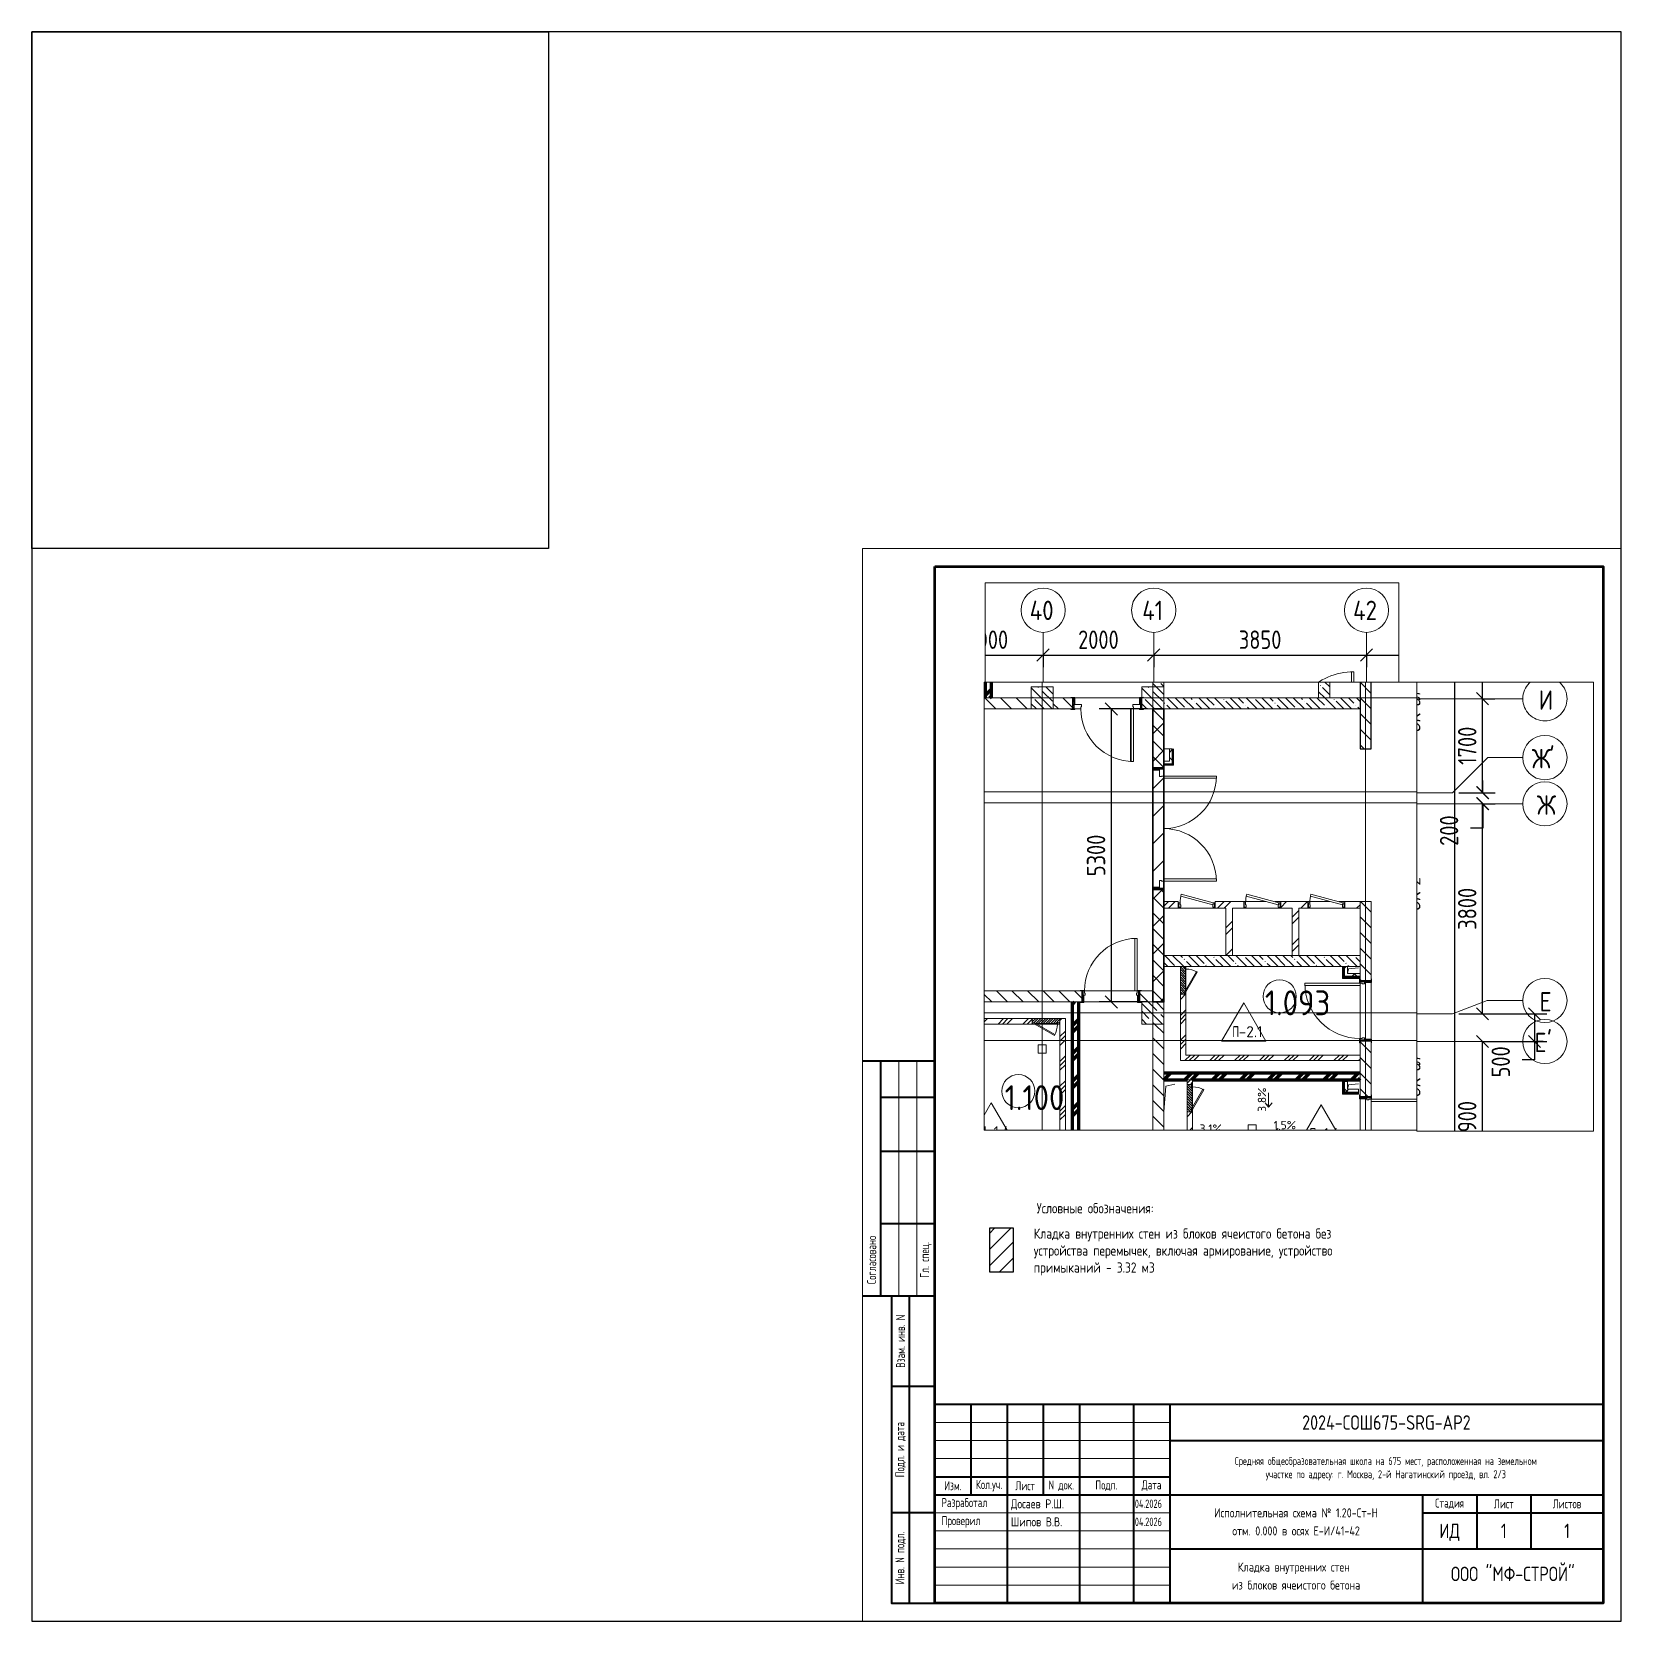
# Paper-space layout '1.20Блок3.1в' of a CAD drawing. Header units: millimetres. Extents: x -143 to 297, y 0 to 440.
# The model-space entities are those that its viewports show. They can reach past a viewport. Long polylines and large blocks are cut down to what shows.
import ezdxf
from ezdxf.enums import TextEntityAlignment as Align

# ---------------------------------------------------------------- set-up
doc = ezdxf.new("R2018")
doc.units = ezdxf.units.MM
doc.linetypes.add('ADSK_Линия сетки', pattern=[2500, 2000, -250, 0, -250])
doc.layers.get('Defpoints').update_dxf_attribs({"color": 250})
for name, color, linetype, lineweight in [('0) кирпич', 30, 'Continuous', 60), ('0.1) Блок 3.1 вып', 6, 'Continuous', 30), ('0.3) ПГП 3.1 вып', 4, 'Continuous', 30), ('A-____-____-DIMS', 250, 'Continuous', 9), ('A-AREA-____-IDEN', 250, 'Continuous', 9), ('A-DETL-GENF-OTLN', 250, 'Continuous', 5), ('A-DOOR-____-MCUT', 250, 'Continuous', 5), ('A-DOOR-____-OTLN', 250, 'Continuous', 5), ('A-DOOR-FRAM-MCUT', 250, 'Continuous', 5), ('A-DOOR-FRAM-OTLN', 250, 'Continuous', 5), ('A-FLOR-____-IDEN', 250, 'Continuous', 9), ('A-GENM-____-MCUT', 250, 'Continuous', 25), ('A-GENM-____-OTLN', 250, 'Continuous', 9), ('A-GLAZ-____-IDEN', 250, 'Continuous', 9), ('A-GLAZ-____-OTLN', 250, 'Continuous', 5), ('A-WALL-____-MCUT', 250, 'Continuous', 13), ('A-WALL-____-PATT', 250, 'Continuous', 13), ('A-WALL-FNSH-MCUT', 250, 'Continuous', 13), ('G-____-____-DIMS', 250, 'Continuous', 9), ('I-WALL-____-OTLN', 250, 'Continuous', 9), ('P-SANR-FIXT-OTLN', 250, 'Continuous', 9), ('S-COLS-____-MCUT', 250, 'Continuous', 25), ('S-COLS-____-OTLN', 250, 'Continuous', 9), ('S-GRID-____-IDEN', 250, 'Continuous', 9), ('S-GRID-____-OTLN', 250, 'Continuous', 9)]:
    doc.layers.add(name, color=color, linetype=linetype, lineweight=lineweight)
doc.layers.add('ВЭ', color=7, linetype='Continuous')
doc.styles.add('GOST Common', font='', dxfattribs={"width": 0.9, "height": 350})
doc.styles.add('ISOCPEUR_1', font='isocpeur.ttf', dxfattribs={"width": 0.9, "height": 250})
doc.styles.add('ISOCPEUR_2', font='isocpeur.ttf', dxfattribs={"height": 160})
doc.styles.add('ISOCPEUR_3', font='isocpeur.ttf', dxfattribs={"height": 250})
doc.styles.add('ISOCPEUR_I', font='isocpeui.ttf', dxfattribs={"width": 0.9, "height": 12.5})
doc.styles.get("Standard").update_dxf_attribs({"font": 'ГОСТ тип А.ttf'})
doc.styles.add('СПДС', font='ГОСТ тип А.ttf', dxfattribs={"width": 0.9})
doc.styles.get('GOST Common').set_extended_font_data('GOST Common')
doc.dimstyles.new('А3', dxfattribs={"dimtxt": 333, "dimasz": 222, "dimexe": 222, "dimexo": 111, "dimgap": 111, "dimtad": 1, "dimtoh": 1, "dimdec": 0, "dimrnd": 0.0015, "dimzin": 0, "dimdsep": 46, "dimtxsty": 'Standard', "dimblk": 'OBLIQUE', "dimcen": 0, "dimclrd": 7, "dimclre": 7, "dimclrt": 7, "dimadec": 0, "dimazin": 0, "dimtfac": 1, "dimtdec": 0, "dimtofl": 0, "dimtmove": 0, "dimatfit": 3, "dimfxl": 1, "dimtolj": 1, "dimtzin": 0, "dimarcsym": 0})
pattern_1 = [(135, (12287.91, -0.0006), (-141.42136, -141.42136), [])]
pattern_2 = [(45, (12287.9, -0.0006), (-251.4472, 251.4472), []), (45, (12287.9, 381), (-251.4472, 251.4472), [])]
pattern_3 = [(135, (1751.41, 164.685), (-14.14214, -14.14214), []), (225, (1751.41, 164.685), (14.14214, -14.14214), [])]
pattern_4 = [(45, (-371.384, 164.685), (-14.1421, 14.1421), []), (135, (-371.384, 164.685), (-14.1421, -14.1421), [])]
pattern_5 = [(45, (12287.9, -0.0006), (-224.5064, 224.5064), []), (45, (12367.3, -0.0006), (0, 449.0128), []), (45, (12208.54, -0.0006), (0, 449.0128), [])]
pattern_6 = [(135, (12287.91, -0.0006), (-142.5612, -142.5612), []), (135, (12430.48, -0.0006), (-142.5612, -142.5612), [252.016, -50.403, 3.353, -47.05])]
pattern_7 = [(45, (12287.91, -0.0006), (-141.42136, 141.42136), []), (135, (12287.91, -0.0006), (-141.42136, -141.42136), [])]
pattern_8 = [(45, (125, 0), (-22.6274, 22.6274), [])]

psp = doc.layouts.new('1.20Блок3.1в')

# ---------------------------------------------------------------- texts
at = {"width": 95.3706, "attachment_point": 4}
for s, insert, char_height in [('{\\fГОСТ тип А|b1|i0|c204|p34;Условные обозначения:}', (135.19, 114.33), 2.8222), ('{\\fГОСТ тип А|b1|i0|c204|p34;Кладка внутренних стен из блоков ячеистого бетона без устройства перемычек, включая армирование, устройство примыканий - 3.32 м3}', (134.37, 102.23), 2.82222)]:
    psp.add_mtext(s, dxfattribs=dict(at, insert=insert, char_height=char_height))

msp = doc.modelspace()

# ---------------------------------------------------------------- texts
at = {"layer": 'A-AREA-____-IDEN', "color": 18, "true_color": 0x000000, "char_height": 450, "attachment_point": 1, "style": 'ISOCPEUR_1'}
for s, insert, width in [('1.093', (150816.0928, 23033.5111), 609.2825), ('1.100', (146108.6491, 21318.1939), 564.388)]:
    msp.add_mtext(s, dxfattribs=dict(at, insert=insert, width=width))
at = {"layer": 'A-FLOR-____-IDEN', "color": 18, "true_color": 0x000000, "char_height": 200, "attachment_point": 1, "style": 'ISOCPEUR_2'}
for s, insert, width in [('\\fISOCPEUR|b0|i0|c204|p34|;\\W.7;П', (150227.2287, 22386.8029), 140.295312), ('-2.1', (150342.9839, 22386.8029), 381.60325), ('\\fISOCPEUR|b0|i0|c204|p34|;\\W.7;П', (145655.0817, 20576.0774), 140.295312), ('-1.4', (145770.8369, 20576.0774), 398.438687), ('\\fISOCPEUR|b0|i0|c204|p34|;\\W.7;П', (151623.5009, 20542.2162), 140.295312), ('-1.4', (151739.2561, 20542.2162), 398.438687)]:
    msp.add_mtext(s, dxfattribs=dict(at, insert=insert, width=width))
at = {"layer": 'A-GLAZ-____-IDEN', "color": 18, "lineweight": 15, "true_color": 0x000000, "char_height": 250, "attachment_point": 1, "rotation": 90, "style": 'ISOCPEUR_I'}
for s, insert, width in [('-6', (166525.4737, 28017.6201), 336.70875), ('\\fISOCPEUR|b0|i1|c204|p34|;\\W.75;л', (166525.4737, 28295.4326), 168.354375), ('ОК', (166525.4737, 27710.042), 372.784687), ('-2', (166525.4737, 24786.9951), 336.70875), ('ОК', (166525.4737, 24479.417), 372.784687), ('\\fISOCPEUR|b0|i1|c204|p34|;\\W.75;л', (166525.4737, 21695.4326), 168.354375), ('-6', (166525.4737, 21417.6201), 336.70875), ('ОК', (166525.4737, 21110.042), 372.784687)]:
    msp.add_mtext(s, dxfattribs=dict(at, insert=insert, width=width))
at = {"layer": 'G-____-____-DIMS', "color": 18, "true_color": 0x000000, "insert": (150687.564, 20837.8042), "char_height": 150, "width": 512.730909, "attachment_point": 1, "rotation": 90, "line_spacing_factor": 1.149209, "style": 'ISOCPEUR_3'}
msp.add_mtext('3,8%', dxfattribs=at)
at = {"layer": 'G-____-____-DIMS', "color": 18, "true_color": 0x000000, "char_height": 150, "width": 476.8756, "attachment_point": 1, "line_spacing_factor": 1.149209, "style": 'ISOCPEUR_3'}
for s, insert in [('3,1%', (149635.4219, 20608.9004)), ('1,5%', (150975.5532, 20672.1371))]:
    msp.add_mtext(s, dxfattribs=dict(at, insert=insert))
at = {"layer": 'S-GRID-____-IDEN', "color": 18, "true_color": 0x000000, "char_height": 350, "attachment_point": 1, "style": 'GOST Common'}
for s, insert, width in [('40', (146545.8832, 61636.1871), 584.430187), ('41', (148581.8832, 61636.1871), 497.847937), ('42', (152395.8832, 61636.1871), 584.430187), ('\\fGOST Common|b0|i0|c204|p34|;\\W.9;И', (168913.505, 28477.5869), 310.253062), ('\\fGOST Common|b0|i0|c204|p34|;\\W.9;Ж', (168788.7008, 27417.2256), 389.620125), ("\\fGOST Common|b0|i0|c204|p34|;\\W.9;'", (169110.1695, 27417.2256), 137.088562), ('\\fGOST Common|b0|i0|c204|p34|;\\W.9;Ж', (168880.655, 26577.5869), 389.620125), ('\\fGOST Common|b0|i0|c204|p34|;\\W.9;Е', (168928.355, 23019.8467), 274.177125), ('\\fGOST Common|b0|i0|c204|p34|;\\W.9;Е', (168836.4008, 22282.2256), 274.177125), ("\\fGOST Common|b0|i0|c204|p34|;\\W.9;'", (169062.6195, 22282.2256), 137.088562)]:
    msp.add_mtext(s, dxfattribs=dict(at, insert=insert, width=width))

# ---------------------------------------------------------------- blocks, each defined once
blk = doc.blocks.new('*U6568')
at = {"color": 4}
blk.add_lwpolyline([(-220, -220), (220, -220), (220, 220), (-220, 220)], close=True, dxfattribs=at)
at = {"color": 3}
blk.add_lwpolyline([(-220, 220), (-77, 220), (-77, 77), (-220, 77)], close=True, dxfattribs=at)
blk = doc.blocks.new('*U6569')
at = {"color": 0, "linetype": 'ByBlock', "lineweight": -2, "transparency": 16777216}
blk.add_blockref('*U6568', (0, 0), dxfattribs=at)
blk = doc.blocks.new('*U5494')
at = {"lineweight": 0}
blk.add_lwpolyline([(-205, -5), (5, -5), (5, 292), (-205, 292)], close=True, dxfattribs=at)
at = {"color": 0, "linetype": 'Continuous', "lineweight": 50}
blk.add_lwpolyline([(-185, 287), (0, 287), (0, 0), (-185, 0)], close=True, dxfattribs=at)
at = {"lineweight": 35}
for points in [[(-185, 150), (-205, 150)], [(-200, 85), (-200, 150)], [(-185, 140), (-200, 140)], [(-185, 125), (-200, 125)], [(-185, 105), (-200, 105)], [(-185, 85), (-205, 85)], [(-185, 85), (-197, 85), (-197, 0), (-185, 0)], [(-192, 0), (-192, 85)], [(-185, 60), (-197, 60)], [(-175, 55), (-175, 30)], [(-165, 55), (-165, 0)], [(-155, 55), (-155, 30)], [(-145, 55), (-145, 0)], [(-130, 55), (-130, 0)], [(-120, 55), (-120, 0)], [(-120, 45), (0, 45)], [(-185, 35), (-120, 35)], [(-185, 30), (0, 30)], [(-50, 30), (-50, 0)], [(-35, 30), (-35, 15)], [(-20, 30), (-20, 15)], [(-185, 25), (-197, 25)], [(-50, 25), (0, 25)], [(-120, 15), (0, 15)]]:
    blk.add_lwpolyline(points, dxfattribs=at)
at = {"lineweight": 18}
for points in [[(-195, 85), (-195, 150)], [(-190, 85), (-190, 150)], [(-185, 50), (-120, 50)], [(-185, 45), (-120, 45)], [(-185, 40), (-120, 40)], [(-185, 25), (-120, 25)], [(-185, 20), (-120, 20)], [(-185, 15), (-120, 15)], [(-185, 10), (-120, 10)], [(-185, 5), (-120, 5)]]:
    blk.add_lwpolyline(points, dxfattribs=at)
at = {"lineweight": 35}
blk.add_lwpolyline([(-185, 0), (0, 0), (0, 55), (-185, 55)], close=True, dxfattribs=at)
at = {"lineweight": 0}
blk.add_lwpolyline([(0, -5), (5, -5), (5, 0)], dxfattribs=at)
at = {"lineweight": -2, "char_height": 2.5, "attachment_point": 5, "rotation": 90, "style": 'СПДС'}
for s, insert, width in [('Согласовано', (-202.5, 95), 19.9913), ('Гл. спец.', (-187.5, 95), 19.9913), ('Взам. инв. N', (-194.5, 72.5), 24.9913), ('Подл. и дата', (-194.5, 42.5), 34.9913), ('Инв. N подл.', (-194.5, 12.5), 24.9913)]:
    blk.add_mtext(s, dxfattribs=dict(at, insert=insert, width=width))
at = {"insert": (-60.17, 37.22), "char_height": 2.2, "attachment_point": 5, "style": 'СПДС'}
blk.add_mtext_dynamic_manual_height_columns('Средняя общеобразовательная школа на 675 мест, расположенная на земельном\\P\\pxqc;участке по адресу: г. Москва, 2-й Нагатинский проезд, вл. 2/3', width=118.2929, gutter_width=0, heights=[12.75], dxfattribs=at)
at = {"lineweight": -2, "char_height": 2.5, "style": 'СПДС'}
for s, insert, width, attachment_point in [('Изм.', (-180, 32.5), 10, 5), ('Кол.уч.', (-170, 32.5), 10, 5), ('Лист', (-160, 32.5), 10, 5), ('N док.', (-150, 32.5), 10, 5), ('Подп.', (-137.5, 32.5), 15, 5), ('Дата', (-125, 32.5), 10, 5), ('Разработал', (-183.15, 27.5), 17.9525, 4), ('Стадия', (-42.5, 27.5), 15, 5), ('Лист', (-27.5, 27.5), 15, 5), ('Листов', (-10, 27.5), 20, 5), ('Проверил', (-183.15, 22.5), 17.9525, 4)]:
    blk.add_mtext(s, dxfattribs=dict(at, insert=insert, width=width, attachment_point=attachment_point))
at = {"lineweight": 30, "width": 0.9, "flags": 104}
blk.add_attdef('ШАПКА', text='', height=3, dxfattribs=at).set_placement((-135, 281), align=Align.MIDDLE_CENTER)
at = {"style": 'СПДС'}
for tag, height, p in [('ШИФР_ПРОЕКТА', 4, (-60, 50)), ('НАИМЕНОВАНИЕ_ОБЪЕКТА', 2.5, (-85, 25)), ('СТАДИЯ', 4, (-42.5, 20)), ('ЛИСТ_первый', 4, (-27.5, 20)), ('ЛИСТОВ', 4, (-10, 20)), ('НАИМЕНОВАНИЕ_ОБЪЕКТА2', 2.5, (-85, 20)), ('НАИМЕНОВАНИЕ_ЧЕРТЕЖА1', 2.5, (-85, 10)), ('ОРГАНИЗАЦИЯ_РАЗРАБОТЧИК1', 4, (-25, 8.09)), ('НАИМЕНОВАНИЕ_ЧЕРТЕЖА2', 2.5, (-85, 5))]:
    blk.add_attdef(tag, text='', height=height, dxfattribs=at).set_placement(p, align=Align.MIDDLE_CENTER)
for tag, p in [('РАЗРАБОТЧИК', (-163.97, 27.5)), ('РУК.ГРУППЫ', (-163.97, 22.5))]:
    blk.add_attdef(tag, text='', height=2.5, dxfattribs=at).set_placement(p, align=Align.MIDDLE_LEFT)
at = {"style": 'СПДС', "width": 0.9}
for tag, p in [('ДАТА1', (-129.65, 26.37)), ('ДАТА2', (-129.65, 21.37))]:
    blk.add_attdef(tag, p, '', height=2.3, dxfattribs=at)
blk = doc.blocks.new('Дверь_СКБ_1Ст_Внутренняя1 - Н_Д-7л_670x1875h_Технический шкаф ЭОМ и СС-42409413-АР1_Маркировочный план 1 этажа С2и3')
at = {"layer": 'A-DOOR-____-OTLN'}
h = blk.add_hatch(dxfattribs=at)
h.set_pattern_fill('FP_22', color=256, style=0, pattern_type=2)
h.set_pattern_definition([(135, (1951.41, 124.685), (-14.14214, -14.14214), []), (225, (1951.41, 124.685), (14.14214, -14.14214), [])])
h.paths.add_polyline_path([(347, -40), (347, 40), (337, 40), (337, -40)])
at = {"layer": 'A-DOOR-FRAM-OTLN'}
h = blk.add_hatch(dxfattribs=at)
h.set_pattern_fill('FP_23', color=256, style=0, pattern_type=2)
h.set_pattern_definition([(45, (-171.384, 124.685), (-14.1421, 14.1421), []), (135, (-171.384, 124.685), (-14.1421, -14.1421), [])])
h.paths.add_polyline_path([(-313, -40), (-313, 40), (-323, 40), (-323, -40)])
at = {"layer": 'A-DOOR-____-MCUT'}
for p, q in [((-267, 195), (-277, 157)), ((-277, 157), (302, 1)), ((312, 40), (-267, 195)), ((302, 1), (312, 40))]:
    blk.add_line(p, q, dxfattribs=at)
at = {"layer": 'A-DOOR-____-OTLN'}
blk.add_arc((312, 40), 600, 165, 180, dxfattribs=at)
at = {"layer": 'A-DOOR-FRAM-MCUT'}
for p, q in [((-313, 40), (-323, 40)), ((-323, 40), (-323, -40)), ((-288, 40), (-313, 40)), ((-313, 40), (-313, -40)), ((-313, -40), (-313, 40)), ((-288, 0), (-288, 40)), ((-278, 0), (-288, 0)), ((-278, -40), (-278, 0)), ((312, 0), (302, 0)), ((302, 0), (302, -40)), ((312, 40), (312, 0)), ((337, 40), (312, 40)), ((337, -40), (337, 40)), ((347, 40), (337, 40)), ((337, 40), (337, -40)), ((347, -40), (347, 40)), ((-323, -40), (-313, -40)), ((-313, -40), (-278, -40)), ((302, -40), (337, -40)), ((337, -40), (347, -40))]:
    blk.add_line(p, q, dxfattribs=at)
blk = doc.blocks.new('Дверь_СКБ_2Ст_Внутренняя1 - Н_ВВ-10_4_2200x2600h_Фрамуга сверху  EIS 30-V7-АР1_Маркировочный план 1 этажа С2и3')
at = {"layer": 'A-DOOR-____-OTLN'}
h = blk.add_hatch(dxfattribs=at)
h.set_pattern_fill('FP_6', color=256, style=0, pattern_type=2)
h.set_pattern_definition([(135, (1201.41, 164.685), (-14.1421, -14.1421), []), (225, (1201.41, 164.685), (14.1421, -14.1421), [])])
h.paths.add_polyline_path([(1112.5, 20), (1112.5, 100), (1087.5, 100), (1087.5, -100), (1112.5, -100)])
at = {"layer": 'A-DOOR-FRAM-OTLN'}
h = blk.add_hatch(dxfattribs=at)
h.set_pattern_fill('FP_7', color=256, style=0, pattern_type=2)
h.set_pattern_definition([(45, (-921.384, 164.685), (-14.1421, 14.1421), []), (135, (-921.384, 164.685), (-14.1421, -14.1421), [])])
h.paths.add_polyline_path([(-1062.5, -100), (-1062.5, 100), (-1087.5, 100), (-1087.5, -100)])
at = {"layer": 'A-DOOR-____-MCUT'}
for p, q in [((-937.5, 1050), (-937.5, 100)), ((-897.5, 1050), (-937.5, 1050)), ((-897.5, 100), (-897.5, 1050)), ((962.5, 1050), (922.5, 1050)), ((922.5, 1050), (922.5, 100)), ((962.5, 100), (962.5, 1050)), ((-937.5, 100), (-897.5, 100)), ((922.5, 100), (962.5, 100))]:
    blk.add_line(p, q, dxfattribs=at)
at = {"layer": 'A-DOOR-____-OTLN'}
for centre, start, end in [((-937.5, 100), 0, 90), ((962.5, 100), 90, 180)]:
    blk.add_arc(centre, 950, start, end, dxfattribs=at)
at = {"layer": 'A-DOOR-FRAM-MCUT'}
for p, q in [((-1047.5, 108), (-1117.5, 108)), ((-1117.5, 108), (-1117.5, 100)), ((-1117.5, 100), (-1047.5, 100)), ((-1062.5, 100), (-1087.5, 100)), ((-1087.5, 100), (-1087.5, -100)), ((-937.5, 100), (-1062.5, 100)), ((-1062.5, 100), (-1062.5, 20)), ((-1062.5, -100), (-1062.5, 100)), ((-1047.5, 100), (-1062.5, 100)), ((-1062.5, 100), (-1062.5, 99)), ((-1062.5, 99), (-1047.5, 99)), ((-1062.5, 20), (-927.5, 20)), ((-1047.5, 20), (-1062.5, 20)), ((-1062.5, 20), (-1062.5, -100)), ((-1047.5, 100), (-1047.5, 108)), ((-1047.5, 99), (-1047.5, 100)), ((-1047.5, -100), (-1047.5, 20)), ((-937.5, 60), (-937.5, 100)), ((-927.5, 60), (-937.5, 60)), ((-927.5, 20), (-927.5, 60)), ((962.5, 60), (952.5, 60)), ((952.5, 60), (952.5, 20)), ((952.5, 20), (1087.5, 20)), ((962.5, 100), (962.5, 60)), ((1087.5, 100), (962.5, 100)), ((1142.5, 108), (1072.5, 108)), ((1072.5, 108), (1072.5, 100)), ((1087.5, 100), (1072.5, 100)), ((1072.5, 100), (1072.5, 99)), ((1072.5, 100), (1142.5, 100)), ((1072.5, 99), (1087.5, 99)), ((1087.5, 20), (1072.5, 20)), ((1072.5, 20), (1072.5, -100)), ((1087.5, 20), (1087.5, 100)), ((1112.5, 100), (1087.5, 100)), ((1087.5, 100), (1087.5, -100)), ((1087.5, 99), (1087.5, 100)), ((1087.5, -100), (1087.5, 20)), ((1112.5, -100), (1112.5, 100)), ((1142.5, 100), (1142.5, 108)), ((-1047.5, -100), (-1117.5, -100)), ((-1117.5, -100), (-1117.5, -108)), ((-1117.5, -108), (-1047.5, -108)), ((-1087.5, -100), (-1062.5, -100)), ((-1062.5, -100), (-1047.5, -100)), ((-1047.5, -108), (-1047.5, -100)), ((1072.5, -100), (1087.5, -100)), ((1142.5, -100), (1072.5, -100)), ((1072.5, -100), (1072.5, -108)), ((1072.5, -108), (1142.5, -108)), ((1087.5, -100), (1112.5, -100)), ((1142.5, -108), (1142.5, -100))]:
    blk.add_line(p, q, dxfattribs=at)
blk = doc.blocks.new('Дверь_СКБ_1Ст_Внутренняя - Д-11л_1100x2100h_С_У медблока-41893199-АР1_Маркировочный план 1 этажа С2и3')
at = {"layer": 'A-DOOR-____-OTLN'}
h = blk.add_hatch(dxfattribs=at)
h.set_pattern_fill('FP_14', color=256, style=0, pattern_type=2)
h.set_pattern_definition(pattern_3)
h.paths.add_polyline_path([(537.5, 47.6), (537.5, -100), (562.5, -99.8), (562.5, 100), (537.5, 100)])
at = {"layer": 'A-DOOR-FRAM-OTLN'}
h = blk.add_hatch(dxfattribs=at)
h.set_pattern_fill('FP_15', color=256, style=0, pattern_type=2)
h.set_pattern_definition(pattern_4)
h.paths.add_polyline_path([(-537.5, 100), (-536.7, -100), (-512.5, -100), (-512.5, 100), (-536.7, 100)])
at = {"layer": 'A-DOOR-____-MCUT'}
for p, q in [((512.5, 1100), (472.5, 1100)), ((472.5, 1100), (472.5, 100)), ((512.5, 100), (512.5, 1100)), ((472.5, 100), (512.5, 100))]:
    blk.add_line(p, q, dxfattribs=at)
at = {"layer": 'A-DOOR-____-OTLN'}
blk.add_arc((512.5, 100), 1000, 90, 180, dxfattribs=at)
at = {"layer": 'A-DOOR-FRAM-MCUT'}
for p, q in [((-497.5, 108), (-567.5, 108)), ((-567.5, 108), (-567.5, 100)), ((-567.5, 100), (-497.5, 100)), ((-512.5, 100), (-537.5, 100)), ((-537.5, 100), (-537.5, -100)), ((-487.5, 100), (-512.5, 100)), ((-512.5, 100), (-512.5, 20)), ((-512.5, -100), (-512.5, 100)), ((-497.5, 100), (-512.5, 100)), ((-512.5, 100), (-512.5, 99)), ((-512.5, 99), (-497.5, 99)), ((-512.5, 20), (-477.5, 20)), ((-497.5, 20), (-512.5, 20)), ((-512.5, 20), (-512.5, -100)), ((-497.5, 100), (-497.5, 108)), ((-497.5, 99), (-497.5, 100)), ((-497.5, -100), (-497.5, 20)), ((-487.5, 60), (-487.5, 100)), ((-477.5, 60), (-487.5, 60)), ((-477.5, 20), (-477.5, 60)), ((512.5, 60), (502.5, 60)), ((502.5, 60), (502.5, 20)), ((502.5, 20), (537.5, 20)), ((512.5, 100), (512.5, 60)), ((537.5, 100), (512.5, 100)), ((592.5, 108), (522.5, 108)), ((522.5, 108), (522.5, 100)), ((537.5, 100), (522.5, 100)), ((522.5, 100), (522.5, 99)), ((522.5, 100), (592.5, 100)), ((522.5, 99), (537.5, 99)), ((537.5, 20), (522.5, 20)), ((522.5, 20), (522.5, -100)), ((537.5, 20), (537.5, 100)), ((562.5, 100), (537.5, 100)), ((537.5, 100), (537.5, -100)), ((537.5, 99), (537.5, 100)), ((537.5, -100), (537.5, 20)), ((562.5, -100), (562.5, 100)), ((592.5, 100), (592.5, 108)), ((-497.5, -100), (-567.5, -100)), ((-567.5, -100), (-567.5, -108)), ((-567.5, -108), (-497.5, -108)), ((-537.5, -100), (-512.5, -100)), ((-512.5, -100), (-497.5, -100)), ((-497.5, -108), (-497.5, -100)), ((522.5, -100), (537.5, -100)), ((592.5, -100), (522.5, -100)), ((522.5, -100), (522.5, -108)), ((522.5, -108), (592.5, -108)), ((537.5, -100), (562.5, -100)), ((592.5, -108), (592.5, -100))]:
    blk.add_line(p, q, dxfattribs=at)
blk = doc.blocks.new('Дверь_СКБ_1Ст_Внутренняя - Д-5п_1100x2100h_С_У МГН-41859650-АР1_Маркировочный план 1 этажа С2и3')
at = {"layer": 'A-DOOR-____-OTLN'}
h = blk.add_hatch(dxfattribs=at)
h.set_pattern_fill('FP_14', color=256, style=0, pattern_type=2)
h.set_pattern_definition(pattern_3)
h.paths.add_polyline_path([(545.3, 100), (537.5, 100), (537.5, -100), (562.5, -100), (562.5, 100)])
at = {"layer": 'A-DOOR-FRAM-OTLN'}
h = blk.add_hatch(dxfattribs=at)
h.set_pattern_fill('FP_15', color=256, style=0, pattern_type=2)
h.set_pattern_definition(pattern_4)
h.paths.add_polyline_path([(-537.5, 100), (-537.5, -100), (-512.5, -100), (-512.5, 100)])
at = {"layer": 'A-DOOR-____-MCUT'}
for p, q in [((-487.5, 1100), (-487.5, 100)), ((-447.5, 1100), (-487.5, 1100)), ((-447.5, 100), (-447.5, 1100)), ((-487.5, 100), (-447.5, 100))]:
    blk.add_line(p, q, dxfattribs=at)
at = {"layer": 'A-DOOR-____-OTLN'}
blk.add_arc((-487.5, 100), 1000, 360, 90, dxfattribs=at)
at = {"layer": 'A-DOOR-FRAM-MCUT'}
for p, q in [((-497.5, 108), (-567.5, 108)), ((-567.5, 108), (-567.5, 100)), ((-567.5, 100), (-497.5, 100)), ((-512.5, 100), (-537.5, 100)), ((-537.5, 100), (-537.5, -100)), ((-487.5, 100), (-512.5, 100)), ((-512.5, 100), (-512.5, 20)), ((-512.5, -100), (-512.5, 100)), ((-497.5, 100), (-512.5, 100)), ((-512.5, 100), (-512.5, 99)), ((-512.5, 99), (-497.5, 99)), ((-512.5, 20), (-477.5, 20)), ((-497.5, 20), (-512.5, 20)), ((-512.5, 20), (-512.5, -100)), ((-497.5, 100), (-497.5, 108)), ((-497.5, 99), (-497.5, 100)), ((-497.5, -100), (-497.5, 20)), ((-487.5, 60), (-487.5, 100)), ((-477.5, 60), (-487.5, 60)), ((-477.5, 20), (-477.5, 60)), ((512.5, 60), (502.5, 60)), ((502.5, 60), (502.5, 20)), ((502.5, 20), (537.5, 20)), ((512.5, 100), (512.5, 60)), ((537.5, 100), (512.5, 100)), ((592.5, 108), (522.5, 108)), ((522.5, 108), (522.5, 100)), ((537.5, 100), (522.5, 100)), ((522.5, 100), (522.5, 99)), ((522.5, 100), (592.5, 100)), ((522.5, 99), (537.5, 99)), ((537.5, 20), (522.5, 20)), ((522.5, 20), (522.5, -100)), ((537.5, 20), (537.5, 100)), ((562.5, 100), (537.5, 100)), ((537.5, 100), (537.5, -100)), ((537.5, 99), (537.5, 100)), ((537.5, -100), (537.5, 20)), ((562.5, -100), (562.5, 100)), ((592.5, 100), (592.5, 108)), ((-497.5, -100), (-567.5, -100)), ((-567.5, -100), (-567.5, -108)), ((-567.5, -108), (-497.5, -108)), ((-537.5, -100), (-512.5, -100)), ((-512.5, -100), (-497.5, -100)), ((-497.5, -108), (-497.5, -100)), ((522.5, -100), (537.5, -100)), ((592.5, -100), (522.5, -100)), ((522.5, -100), (522.5, -108)), ((522.5, -108), (592.5, -108)), ((537.5, -100), (562.5, -100)), ((592.5, -108), (592.5, -100))]:
    blk.add_line(p, q, dxfattribs=at)
blk = doc.blocks.new('Дверь_СКБ_1Ст_Внутренняя - Д-20л_1050x2100h_Комната охраны-41867163-АР1_Маркировочный план 1 этажа С2и3')
at = {"layer": 'A-DOOR-____-OTLN'}
h = blk.add_hatch(dxfattribs=at)
h.set_pattern_fill('FP_26', color=256, style=0, pattern_type=2)
h.set_pattern_definition([(135, (1776.41, 164.685), (-14.14214, -14.14214), []), (225, (1776.41, 164.685), (14.14214, -14.14214), [])])
h.paths.add_polyline_path([(537.5, -100), (537.5, 100), (512.5, 100), (512.5, -100)])
at = {"layer": 'A-DOOR-FRAM-OTLN'}
h = blk.add_hatch(dxfattribs=at)
h.set_pattern_fill('FP_27', color=256, style=0, pattern_type=2)
h.set_pattern_definition([(45, (-346.384, 164.685), (-14.1421, 14.1421), []), (135, (-346.384, 164.685), (-14.1421, -14.1421), [])])
h.paths.add_polyline_path([(-512.5, -100), (-487.5, -100), (-487.5, 100), (-512.5, 100), (-512.5, -95.5)])
at = {"layer": 'A-DOOR-____-MCUT'}
for p, q in [((487.5, 1050), (447.5, 1050)), ((447.5, 1050), (447.5, 100)), ((487.5, 100), (487.5, 1050)), ((447.5, 100), (487.5, 100))]:
    blk.add_line(p, q, dxfattribs=at)
at = {"layer": 'A-DOOR-____-OTLN'}
blk.add_arc((487.5, 100), 950, 90, 180, dxfattribs=at)
at = {"layer": 'A-DOOR-FRAM-MCUT'}
for p, q in [((-472.5, 108), (-542.5, 108)), ((-542.5, 108), (-542.5, 100)), ((-542.5, 100), (-472.5, 100)), ((-487.5, 100), (-512.5, 100)), ((-512.5, 100), (-512.5, -100)), ((-462.5, 100), (-487.5, 100)), ((-487.5, 100), (-487.5, 20)), ((-487.5, -100), (-487.5, 100)), ((-472.5, 100), (-487.5, 100)), ((-487.5, 100), (-487.5, 99)), ((-487.5, 99), (-472.5, 99)), ((-487.5, 20), (-452.5, 20)), ((-472.5, 20), (-487.5, 20)), ((-487.5, 20), (-487.5, -100)), ((-472.5, 100), (-472.5, 108)), ((-472.5, 99), (-472.5, 100)), ((-472.5, -100), (-472.5, 20)), ((-462.5, 60), (-462.5, 100)), ((-452.5, 60), (-462.5, 60)), ((-452.5, 20), (-452.5, 60)), ((487.5, 60), (477.5, 60)), ((477.5, 60), (477.5, 20)), ((477.5, 20), (512.5, 20)), ((487.5, 100), (487.5, 60)), ((512.5, 100), (487.5, 100)), ((567.5, 108), (497.5, 108)), ((497.5, 108), (497.5, 100)), ((512.5, 100), (497.5, 100)), ((497.5, 100), (497.5, 99)), ((497.5, 100), (567.5, 100)), ((497.5, 99), (512.5, 99)), ((512.5, 20), (497.5, 20)), ((497.5, 20), (497.5, -100)), ((512.5, 20), (512.5, 100)), ((537.5, 100), (512.5, 100)), ((512.5, 100), (512.5, -100)), ((512.5, 99), (512.5, 100)), ((512.5, -100), (512.5, 20)), ((537.5, -100), (537.5, 100)), ((567.5, 100), (567.5, 108)), ((-472.5, -100), (-542.5, -100)), ((-542.5, -100), (-542.5, -108)), ((-542.5, -108), (-472.5, -108)), ((-512.5, -100), (-487.5, -100)), ((-487.5, -100), (-472.5, -100)), ((-472.5, -108), (-472.5, -100)), ((497.5, -100), (512.5, -100)), ((567.5, -100), (497.5, -100)), ((497.5, -100), (497.5, -108)), ((497.5, -108), (567.5, -108)), ((512.5, -100), (537.5, -100)), ((567.5, -108), (567.5, -100))]:
    blk.add_line(p, q, dxfattribs=at)
blk = doc.blocks.new('ТП-104 - ТП-104_110-150VSDs-28716108-АР1_Маркировочный план 1 этажа С2и3')
at = {"layer": 'P-SANR-FIXT-OTLN', "lineweight": 5}
for p, q in [((74, 74), (-74, 74)), ((-74, 74), (-74, -74)), ((74, -74), (74, 74)), ((-74, -74), (74, -74))]:
    blk.add_line(p, q, dxfattribs=at)
blk = doc.blocks.new('_Wn_-As_OpeningMEP_floor__Rectangular - _Wn_-As_OpeningMEP_floor__Rectangular-34855380-АР1_Маркировочный план 1 этажа С2и3')
at = {"layer": 'A-DETL-GENF-OTLN', "lineweight": 5}
for p, q in [((-62, 262), (100, 300)), ((-100, -200), (-62, 262))]:
    blk.add_line(p, q, dxfattribs=at)
blk = doc.blocks.new('_Wn_-As_OpeningMEP_floor__Rectangular - _Wn_-As_OpeningMEP_floor__Rectangular-V77-АР1_Маркировочный план 1 этажа С2и3')
at = {"layer": 'A-DETL-GENF-OTLN', "lineweight": 5}
for p, q in [((-100, 0), (-82, 82)), ((-82, 82), (100, 100))]:
    blk.add_line(p, q, dxfattribs=at)
blk = doc.blocks.new('_Wn_-As_OpeningMEP_floor__Rectangular - _Wn_-As_OpeningMEP_floor__Rectangular-V78-АР1_Маркировочный план 1 этажа С2и3')
at = {"layer": 'A-DETL-GENF-OTLN', "lineweight": 5}
for p, q in [((-100, 0), (-82, 82)), ((-82, 82), (100, 100))]:
    blk.add_line(p, q, dxfattribs=at)
blk = doc.blocks.new('Дверь_СКБ_2Ст_Наружная - Входная дверь 1730х2300_ДН-3Л-34973568-АР1_Маркировочный план 1 этажа С2и3')
at = {"layer": 'A-DOOR-____-OTLN'}
h = blk.add_hatch(dxfattribs=at)
h.set_pattern_fill('FP_114', color=256, style=0, pattern_type=2)
h.set_pattern_definition([(135, (1436.41, 199.685), (-14.14214, -14.14214), []), (225, (1436.41, 199.685), (14.14214, -14.14214), [])])
h.paths.add_polyline_path([(884.5, -125), (884.5, 125), (859.5, 125), (859.5, -125)])
at = {"layer": 'A-DOOR-FRAM-OTLN'}
h = blk.add_hatch(dxfattribs=at)
h.set_pattern_fill('FP_115', color=256, style=0, pattern_type=2)
h.set_pattern_definition([(45, (-686.384, 199.685), (-14.1421, 14.1421), []), (135, (-686.384, 199.685), (-14.1421, -14.1421), [])])
h.paths.add_polyline_path([(-820.5, -125), (-820.5, 125), (-845.5, 125), (-845.5, -125)])
at = {"layer": 'A-DOOR-____-MCUT'}
for p, q in [((834.5, 1240), (794.5, 1240)), ((794.5, 1240), (794.5, 40)), ((834.5, 40), (834.5, 1240)), ((-795.5, 470), (-795.5, 40)), ((-755.5, 470), (-795.5, 470)), ((-755.5, 40), (-755.5, 470)), ((-795.5, 40), (-755.5, 40)), ((794.5, 40), (834.5, 40))]:
    blk.add_line(p, q, dxfattribs=at)
at = {"layer": 'A-DOOR-____-OTLN'}
for p, q in [((-812.5, 133), (-882.5, 133)), ((-882.5, 133), (-882.5, 125)), ((-882.5, 125), (-820.5, 125)), ((-820.5, 125), (-820.5, 40)), ((-820.5, 40), (-812.5, 40)), ((-812.5, 40), (-812.5, 133)), ((921.5, 133), (851.5, 133)), ((851.5, 133), (851.5, 40)), ((851.5, 40), (859.5, 40)), ((859.5, 40), (859.5, 125)), ((859.5, 125), (921.5, 125)), ((921.5, 125), (921.5, 133)), ((-882.5, -125), (-882.5, -133)), ((-820.5, -125), (-882.5, -125)), ((-882.5, -133), (-812.5, -133)), ((-812.5, -40), (-820.5, -40)), ((-820.5, -40), (-820.5, -125)), ((-812.5, -133), (-812.5, -40)), ((859.5, -40), (851.5, -40)), ((851.5, -40), (851.5, -133)), ((851.5, -133), (921.5, -133)), ((859.5, -125), (859.5, -40)), ((921.5, -125), (859.5, -125)), ((921.5, -133), (921.5, -125))]:
    blk.add_line(p, q, dxfattribs=at)
for centre, radius, start, end in [((834.5, 40), 1200, 90, 180), ((-795.5, 40), 430, 0, 90)]:
    blk.add_arc(centre, radius, start, end, dxfattribs=at)
at = {"layer": 'A-DOOR-FRAM-MCUT'}
for p, q in [((-820.5, 125), (-845.5, 125)), ((-845.5, 125), (-845.5, -125)), ((-820.5, -125), (-820.5, 125)), ((-795.5, 40), (-820.5, 40)), ((-820.5, 40), (-820.5, -40)), ((-795.5, 0), (-795.5, 40)), ((-785.5, 0), (-795.5, 0)), ((-785.5, -40), (-785.5, 0)), ((834.5, 0), (824.5, 0)), ((824.5, 0), (824.5, -40)), ((834.5, 40), (834.5, 0)), ((859.5, 40), (834.5, 40)), ((884.5, 125), (859.5, 125)), ((859.5, 125), (859.5, -125)), ((859.5, -40), (859.5, 40)), ((884.5, -125), (884.5, 125)), ((-845.5, -125), (-820.5, -125)), ((-820.5, -40), (-785.5, -40)), ((824.5, -40), (859.5, -40)), ((859.5, -125), (884.5, -125))]:
    blk.add_line(p, q, dxfattribs=at)
blk = doc.blocks.new('Дверь_СКБ_1Ст_Фрамуга1 - Н_ВВ-9л_1250x2600h_Лаборантская-V118-АР1_Маркировочный план 1 этажа С2и3')
at = {"layer": 'A-DOOR-____-OTLN'}
h = blk.add_hatch(dxfattribs=at)
h.set_pattern_fill('FP_10', color=256, style=0, pattern_type=2)
h.set_pattern_definition([(135, (1676.41, 164.685), (-14.14214, -14.14214), []), (225, (1676.41, 164.685), (14.14214, -14.14214), [])])
h.paths.add_polyline_path([(612.5, 100), (612.5, -100), (637.5, -100), (637.5, 100)])
at = {"layer": 'A-DOOR-FRAM-OTLN'}
h = blk.add_hatch(dxfattribs=at)
h.set_pattern_fill('FP_11', color=256, style=0, pattern_type=2)
h.set_pattern_definition([(45, (-446.384, 164.685), (-14.1421, 14.1421), []), (135, (-446.384, 164.685), (-14.1421, -14.1421), [])])
h.paths.add_polyline_path([(-587.5, 100), (-612.5, 100), (-612.5, -100), (-587.5, -100), (-587.5, 96)])
at = {"layer": 'A-DOOR-____-MCUT'}
for p, q in [((-462.5, 1050), (-462.5, 100)), ((-412.5, 1050), (-462.5, 1050)), ((-462.5, 1050), (-422.5, 1050)), ((-462.5, 1050), (-462.5, 100)), ((-422.5, 100), (-422.5, 1050)), ((-412.5, 100), (-412.5, 1050)), ((-462.5, 100), (-412.5, 100)), ((-462.5, 100), (-422.5, 100))]:
    blk.add_line(p, q, dxfattribs=at)
at = {"layer": 'A-DOOR-____-OTLN'}
blk.add_arc((-462.5, 100), 950, 360, 90, dxfattribs=at)
at = {"layer": 'A-DOOR-FRAM-MCUT'}
for p, q in [((-572.5, 108), (-642.5, 108)), ((-642.5, 108), (-642.5, 100)), ((-642.5, 100), (-572.5, 100)), ((-587.5, 100), (-612.5, 100)), ((-612.5, 100), (-612.5, -100)), ((-462.5, 100), (-587.5, 100)), ((-587.5, 100), (-587.5, 20)), ((-587.5, -100), (-587.5, 100)), ((-587.5, 20), (-452.5, 20)), ((-572.5, 20), (-587.5, 20)), ((-587.5, 20), (-587.5, -100)), ((-572.5, 100), (-572.5, 108)), ((-572.5, -100), (-572.5, 20)), ((-462.5, 60), (-462.5, 100)), ((-452.5, 60), (-462.5, 60)), ((-452.5, 20), (-452.5, 60)), ((487.5, 60), (477.5, 60)), ((477.5, 60), (477.5, 20)), ((477.5, 20), (612.5, 20)), ((487.5, 100), (487.5, 60)), ((612.5, 100), (487.5, 100)), ((667.5, 108), (597.5, 108)), ((597.5, 108), (597.5, 100)), ((597.5, 100), (667.5, 100)), ((612.5, 20), (597.5, 20)), ((597.5, 20), (597.5, -100)), ((612.5, 20), (612.5, 100)), ((637.5, 100), (612.5, 100)), ((612.5, 100), (612.5, -100)), ((612.5, -100), (612.5, 20)), ((637.5, -100), (637.5, 100)), ((667.5, 100), (667.5, 108)), ((-572.5, -100), (-642.5, -100)), ((-642.5, -100), (-642.5, -108)), ((-642.5, -108), (-572.5, -108)), ((-612.5, -100), (-587.5, -100)), ((-587.5, -100), (-572.5, -100)), ((-572.5, -108), (-572.5, -100)), ((597.5, -100), (612.5, -100)), ((667.5, -100), (597.5, -100)), ((597.5, -100), (597.5, -108)), ((597.5, -108), (667.5, -108)), ((612.5, -100), (637.5, -100)), ((667.5, -108), (667.5, -100))]:
    blk.add_line(p, q, dxfattribs=at)
blk = doc.blocks.new('АР_Люк - ЛРС_ВК_500х400_наружный_NCS S 1000-N-42722041-АР1_Маркировочный план 1 этажа С2и3')
at = {"layer": 'A-DOOR-____-OTLN'}
h = blk.add_hatch(dxfattribs=at)
h.set_pattern_fill('FP_148', color=256, style=0, pattern_type=2)
h.set_pattern_definition(pattern_8)
h.paths.add_polyline_path([(-125, 50), (-125, -50), (375, -50), (375, 50), (365, 50), (365, 30), (330, 30), (330, 50), (320, 33), (290, 50), (-80, 50), (-80, 30), (-115, 30), (-115, 50), (-120, 50)])
at = {"layer": 'A-DETL-GENF-OTLN', "lineweight": 5}
for p, q in [((375, 50), (-125, 50)), ((-125, 50), (-125, -50)), ((375, -50), (375, 50)), ((-125, -50), (375, -50))]:
    blk.add_line(p, q, dxfattribs=at)
at = {"layer": 'A-DOOR-____-MCUT', "lineweight": 5}
for p, q in [((-80, 50), (-115, 50)), ((-115, 50), (-115, 30)), ((-115, 30), (-80, 30)), ((-80, 30), (-80, 50)), ((-25, 255), (-35, 238)), ((-35, 238), (320, 33)), ((330, 50), (-25, 255)), ((320, 33), (330, 50)), ((365, 50), (330, 50)), ((330, 50), (330, 30)), ((330, 30), (365, 30)), ((365, 30), (365, 50))]:
    blk.add_line(p, q, dxfattribs=at)
blk.add_arc((330, 50), 410, 150, 180, dxfattribs=at)
at = {"layer": 'A-DOOR-____-OTLN'}
blk.add_line((330, 50), (-25, 255), dxfattribs=at)
blk = doc.blocks.new('ASML_АР_Отделка Люка - ВО Отделка люков_Грунтовка 0_Шпатлевка 0_Окраска 0_0-42722003-АР1_Маркировочный план 1 этажа С2и3')
at = {"layer": 'A-GENM-____-MCUT', "lineweight": 5}
for p, q in [((-240, 3), (-250, 3)), ((-250, 3), (-250, 0)), ((177, 3), (-205, 3)), ((205, 3), (201, 3)), ((250, 3), (240, 3)), ((250, 0), (250, 3)), ((-250, 0), (-240, 0)), ((-205, 0), (182, 0)), ((199, 0), (205, 0)), ((240, 0), (250, 0))]:
    blk.add_line(p, q, dxfattribs=at)
blk = doc.blocks.new('АР_Люк - ЛРС_ВК_500х400_наружный_NCS S 1000-N-V138-АР1_Маркировочный план 1 этажа С2и3')
at = {"layer": 'A-DOOR-____-OTLN'}
h = blk.add_hatch(dxfattribs=at)
h.set_pattern_fill('FP_148', color=256, style=0, pattern_type=2)
h.set_pattern_definition(pattern_8)
h.paths.add_polyline_path([(375, 40), (375, 50), (365, 50), (365, 30), (330, 30), (330, 50), (320, 33), (290, 50), (-80, 50), (-80, 30), (-115, 30), (-115, 50), (-125, 50), (-125, -50), (375, -50)])
at = {"layer": 'A-DETL-GENF-OTLN', "lineweight": 5}
for p, q in [((375, 50), (-125, 50)), ((-125, 50), (-125, -50)), ((375, -50), (375, 50)), ((-125, -50), (375, -50))]:
    blk.add_line(p, q, dxfattribs=at)
at = {"layer": 'A-DOOR-____-MCUT', "lineweight": 5}
for p, q in [((-80, 50), (-115, 50)), ((-115, 50), (-115, 30)), ((-115, 30), (-80, 30)), ((-80, 30), (-80, 50)), ((-25, 255), (-35, 238)), ((-35, 238), (320, 33)), ((330, 50), (-25, 255)), ((320, 33), (330, 50)), ((365, 50), (330, 50)), ((330, 50), (330, 30)), ((330, 30), (365, 30)), ((365, 30), (365, 50))]:
    blk.add_line(p, q, dxfattribs=at)
blk.add_arc((330, 50), 410, 150, 180, dxfattribs=at)
at = {"layer": 'A-DOOR-____-OTLN'}
blk.add_line((330, 50), (-25, 255), dxfattribs=at)
blk = doc.blocks.new('Ось сетки - Круг_Ø8 мм-39983606-АР1_Маркировочный план 1 этажа С2и3')
at = {"layer": 'S-GRID-____-IDEN'}
for start, end in [(360, 180), (180, 360)]:
    blk.add_arc((0, 0), 4, start, end, dxfattribs=at)
blk = doc.blocks.new('_Oblique')
at = {"color": 0, "linetype": 'ByBlock', "lineweight": -2}
blk.add_line((-0.5, -0.5), (0.5, 0.5), dxfattribs=at)
blk = doc.blocks.new('*D2573')
at = {"layer": 'A-____-____-DIMS', "color": 7, "lineweight": -2, "transparency": 16777216}
for p, q in [((167898, 19225), (167898, 22125)), ((167909, 22125), (168120, 22125)), ((167909, 19225), (168120, 19225))]:
    blk.add_line(p, q, dxfattribs=at)
at = {"layer": 'Defpoints', "color": 0, "transparency": 16777216}
for p in [(167798, 22125), (167898, 22125), (167798, 19225)]:
    blk.add_point(p, dxfattribs=at)
at = {"layer": 'A-____-____-DIMS', "color": 7, "lineweight": -2, "transparency": 16777216, "xscale": 222, "yscale": 222, "zscale": 222}
for p, rotation in [((167898, 22125), 90), ((167898, 19225), 270)]:
    blk.add_blockref('_Oblique', p, dxfattribs=dict(at, rotation=rotation))
at = {"layer": 'A-____-____-DIMS', "color": 7, "transparency": 16777216, "insert": (167621, 20675), "char_height": 333, "width": 2.48, "attachment_point": 5, "rotation": 90}
blk.add_mtext('\\A1;2900', dxfattribs=at)
blk = doc.blocks.new('*D2574')
at = {"layer": 'A-____-____-DIMS', "color": 7, "lineweight": -2, "transparency": 16777216}
for p, q in [((167468, 22625), (169060, 22625)), ((168838, 22625), (168838, 22125)), ((167909, 22125), (169060, 22125)), ((168838, 22125), (168838, 21792)), ((168838, 21792), (168616, 21792))]:
    blk.add_line(p, q, dxfattribs=at)
at = {"layer": 'Defpoints', "color": 0, "transparency": 16777216}
for p in [(167357, 22625), (168838, 22625), (167798, 22125)]:
    blk.add_point(p, dxfattribs=at)
at = {"layer": 'A-____-____-DIMS', "color": 7, "lineweight": -2, "transparency": 16777216, "xscale": 222, "yscale": 222, "zscale": 222}
for p, rotation in [((168838, 22625), 90), ((168838, 22125), 270)]:
    blk.add_blockref('_Oblique', p, dxfattribs=dict(at, rotation=rotation))
at = {"layer": 'A-____-____-DIMS', "color": 7, "transparency": 16777216, "insert": (168061, 21475), "char_height": 333, "width": 1.86, "attachment_point": 1, "rotation": 90, "line_spacing_factor": 1.022761}
blk.add_mtext('\\A1;500', dxfattribs=at)
blk = doc.blocks.new('*D2575')
at = {"layer": 'A-____-____-DIMS', "color": 7, "lineweight": -2, "transparency": 16777216}
for p, q in [((167898, 22625), (167898, 26425)), ((167909, 26425), (168120, 26425)), ((167468, 22625), (168120, 22625))]:
    blk.add_line(p, q, dxfattribs=at)
at = {"layer": 'Defpoints', "color": 0, "transparency": 16777216}
for p in [(167798, 26425), (167898, 26425), (167357, 22625)]:
    blk.add_point(p, dxfattribs=at)
at = {"layer": 'A-____-____-DIMS', "color": 7, "lineweight": -2, "transparency": 16777216, "xscale": 222, "yscale": 222, "zscale": 222}
for p, rotation in [((167898, 26425), 90), ((167898, 22625), 270)]:
    blk.add_blockref('_Oblique', p, dxfattribs=dict(at, rotation=rotation))
at = {"layer": 'A-____-____-DIMS', "color": 7, "transparency": 16777216, "insert": (167621, 24525), "char_height": 333, "width": 2.48, "attachment_point": 5, "rotation": 90}
blk.add_mtext('\\A1;3800', dxfattribs=at)
blk = doc.blocks.new('*D2576')
at = {"layer": 'A-____-____-DIMS', "color": 7, "lineweight": -2, "transparency": 16777216}
for p, q in [((167903, 26625), (167903, 26847)), ((167468, 26625), (168125, 26625)), ((167903, 26425), (167903, 25981)), ((167909, 26425), (168125, 26425)), ((167903, 25981), (167681, 25981))]:
    blk.add_line(p, q, dxfattribs=at)
at = {"layer": 'Defpoints', "color": 0, "transparency": 16777216}
for p in [(167357, 26625), (167903, 26625), (167798, 26425)]:
    blk.add_point(p, dxfattribs=at)
at = {"layer": 'A-____-____-DIMS', "color": 7, "lineweight": -2, "transparency": 16777216, "xscale": 222, "yscale": 222, "zscale": 222}
for p, rotation in [((167903, 26625), 270), ((167903, 26425), 90)]:
    blk.add_blockref('_Oblique', p, dxfattribs=dict(at, rotation=rotation))
at = {"layer": 'A-____-____-DIMS', "color": 7, "transparency": 16777216, "insert": (167126, 25665), "char_height": 333, "width": 1.86, "attachment_point": 1, "rotation": 90, "line_spacing_factor": 1.022761}
blk.add_mtext('\\A1;200', dxfattribs=at)
blk = doc.blocks.new('*D2577')
at = {"layer": 'A-____-____-DIMS', "color": 7, "lineweight": -2, "transparency": 16777216}
for p, q in [((167898, 26625), (167898, 28325)), ((167909, 28325), (168120, 28325)), ((167468, 26625), (168120, 26625))]:
    blk.add_line(p, q, dxfattribs=at)
at = {"layer": 'Defpoints', "color": 0, "transparency": 16777216}
for p in [(167798, 28325), (167898, 28325), (167357, 26625)]:
    blk.add_point(p, dxfattribs=at)
at = {"layer": 'A-____-____-DIMS', "color": 7, "lineweight": -2, "transparency": 16777216, "xscale": 222, "yscale": 222, "zscale": 222}
for p, rotation in [((167898, 28325), 90), ((167898, 26625), 270)]:
    blk.add_blockref('_Oblique', p, dxfattribs=dict(at, rotation=rotation))
at = {"layer": 'A-____-____-DIMS', "color": 7, "transparency": 16777216, "insert": (167621, 27475), "char_height": 333, "width": 2.3, "attachment_point": 5, "rotation": 90}
blk.add_mtext('\\A1;1700', dxfattribs=at)
blk = doc.blocks.new('*D2578')
at = {"layer": 'A-____-____-DIMS', "color": 7, "lineweight": -2, "transparency": 16777216}
for p, q in [((167898, 28325), (167898, 31125)), ((167909, 31125), (168120, 31125)), ((167909, 28325), (168120, 28325))]:
    blk.add_line(p, q, dxfattribs=at)
at = {"layer": 'Defpoints', "color": 0, "transparency": 16777216}
for p in [(167798, 31125), (167898, 31125), (167798, 28325)]:
    blk.add_point(p, dxfattribs=at)
at = {"layer": 'A-____-____-DIMS', "color": 7, "lineweight": -2, "transparency": 16777216, "xscale": 222, "yscale": 222, "zscale": 222}
for p, rotation in [((167898, 31125), 90), ((167898, 28325), 270)]:
    blk.add_blockref('_Oblique', p, dxfattribs=dict(at, rotation=rotation))
at = {"layer": 'A-____-____-DIMS', "color": 7, "transparency": 16777216, "insert": (167621, 29725), "char_height": 333, "width": 2.48, "attachment_point": 5, "rotation": 90}
blk.add_mtext('\\A1;2800', dxfattribs=at)
blk = doc.blocks.new('AAR_СКБ_Марка_Помещения_мал - Номер-28977439-АР1_Маркировочный план 1 этажа С2и3')
at = {"layer": 'A-AREA-____-IDEN'}
blk.add_circle((-0.03, 0), 3, dxfattribs=at)
blk = doc.blocks.new('AAR_СКБ_Марка_Перекрытия - Марка пола-17325028-АР1_Маркировочный план 1 этажа С2и3')
at = {"layer": 'A-FLOR-____-IDEN'}
for p, q in [((0, 6.93), (-4, 0)), ((0, 6.93), (4, 0)), ((-4, 0), (4, 0))]:
    blk.add_line(p, q, dxfattribs=at)
blk = doc.blocks.new('*D2593')
at = {"layer": 'A-____-____-DIMS', "color": 7, "lineweight": -2, "transparency": 16777216}
for p, q in [((167388, 58775), (167388, 25)), ((167468, 58775), (167610, 58775)), ((167377, 25), (167166, 25))]:
    blk.add_line(p, q, dxfattribs=at)
at = {"layer": 'Defpoints', "color": 0, "transparency": 16777216}
for p in [(167357, 58775), (167388, 25), (167488, 25)]:
    blk.add_point(p, dxfattribs=at)
at = {"layer": 'A-____-____-DIMS', "color": 7, "lineweight": -2, "transparency": 16777216, "xscale": 222, "yscale": 222, "zscale": 222}
for p, rotation in [((167388, 58775), 90), ((167388, 25), 270)]:
    blk.add_blockref('_Oblique', p, dxfattribs=dict(at, rotation=rotation))
at = {"layer": 'A-____-____-DIMS', "color": 7, "transparency": 16777216, "insert": (167111, 29400), "char_height": 333, "width": 3.1, "attachment_point": 5, "rotation": 90}
blk.add_mtext('\\A1;58750', dxfattribs=at)
blk = doc.blocks.new('*D2617')
at = {"layer": 'A-____-____-DIMS', "color": 7, "lineweight": -2, "transparency": 16777216}
for p, q in [((144788, 60654), (146788, 60654)), ((144788, 60643), (144788, 60432)), ((146788, 60643), (146788, 60432))]:
    blk.add_line(p, q, dxfattribs=at)
at = {"layer": 'Defpoints', "color": 0, "transparency": 16777216}
for p in [(144788, 60754), (146788, 60754), (146788, 60654)]:
    blk.add_point(p, dxfattribs=at)
at = {"layer": 'A-____-____-DIMS', "color": 7, "lineweight": -2, "transparency": 16777216, "xscale": 222, "yscale": 222, "zscale": 222, "rotation": 180}
blk.add_blockref('_Oblique', (144788, 60654), dxfattribs=at)
at = {"layer": 'A-____-____-DIMS', "color": 7, "lineweight": -2, "transparency": 16777216, "xscale": 222, "yscale": 222, "zscale": 222}
blk.add_blockref('_Oblique', (146788, 60654), dxfattribs=at)
at = {"layer": 'A-____-____-DIMS', "color": 7, "transparency": 16777216, "insert": (145788, 60931), "char_height": 333, "width": 2.48, "attachment_point": 5}
blk.add_mtext('\\A1;2000', dxfattribs=at)
blk = doc.blocks.new('*D2618')
at = {"layer": 'A-____-____-DIMS', "color": 7, "lineweight": -2, "transparency": 16777216}
for p, q in [((146788, 60654), (148788, 60654)), ((146788, 60643), (146788, 60432)), ((148788, 60643), (148788, 60432))]:
    blk.add_line(p, q, dxfattribs=at)
at = {"layer": 'Defpoints', "color": 0, "transparency": 16777216}
for p in [(146788, 60754), (148788, 60754), (148788, 60654)]:
    blk.add_point(p, dxfattribs=at)
at = {"layer": 'A-____-____-DIMS', "color": 7, "lineweight": -2, "transparency": 16777216, "xscale": 222, "yscale": 222, "zscale": 222, "rotation": 180}
blk.add_blockref('_Oblique', (146788, 60654), dxfattribs=at)
at = {"layer": 'A-____-____-DIMS', "color": 7, "lineweight": -2, "transparency": 16777216, "xscale": 222, "yscale": 222, "zscale": 222}
blk.add_blockref('_Oblique', (148788, 60654), dxfattribs=at)
at = {"layer": 'A-____-____-DIMS', "color": 7, "transparency": 16777216, "insert": (147788, 60931), "char_height": 333, "width": 2.48, "attachment_point": 5}
blk.add_mtext('\\A1;2000', dxfattribs=at)
blk = doc.blocks.new('*D2619')
at = {"layer": 'A-____-____-DIMS', "color": 7, "lineweight": -2, "transparency": 16777216}
for p, q in [((148788, 60654), (152638, 60654)), ((148788, 60643), (148788, 60432)), ((152638, 60643), (152638, 60432))]:
    blk.add_line(p, q, dxfattribs=at)
at = {"layer": 'Defpoints', "color": 0, "transparency": 16777216}
for p in [(148788, 60754), (152638, 60754), (152638, 60654)]:
    blk.add_point(p, dxfattribs=at)
at = {"layer": 'A-____-____-DIMS', "color": 7, "lineweight": -2, "transparency": 16777216, "xscale": 222, "yscale": 222, "zscale": 222, "rotation": 180}
blk.add_blockref('_Oblique', (148788, 60654), dxfattribs=at)
at = {"layer": 'A-____-____-DIMS', "color": 7, "lineweight": -2, "transparency": 16777216, "xscale": 222, "yscale": 222, "zscale": 222}
blk.add_blockref('_Oblique', (152638, 60654), dxfattribs=at)
at = {"layer": 'A-____-____-DIMS', "color": 7, "transparency": 16777216, "insert": (150713, 60931), "char_height": 333, "width": 2.48, "attachment_point": 5}
blk.add_mtext('\\A1;3850', dxfattribs=at)
blk = doc.blocks.new('*D2620')
at = {"layer": 'A-____-____-DIMS', "color": 7, "lineweight": -2, "transparency": 16777216}
for p, q in [((152638, 60654), (157538, 60654)), ((152638, 60643), (152638, 60432)), ((157538, 60643), (157538, 60432))]:
    blk.add_line(p, q, dxfattribs=at)
at = {"layer": 'Defpoints', "color": 0, "transparency": 16777216}
for p in [(152638, 60754), (157538, 60754), (157538, 60654)]:
    blk.add_point(p, dxfattribs=at)
at = {"layer": 'A-____-____-DIMS', "color": 7, "lineweight": -2, "transparency": 16777216, "xscale": 222, "yscale": 222, "zscale": 222, "rotation": 180}
blk.add_blockref('_Oblique', (152638, 60654), dxfattribs=at)
at = {"layer": 'A-____-____-DIMS', "color": 7, "lineweight": -2, "transparency": 16777216, "xscale": 222, "yscale": 222, "zscale": 222}
blk.add_blockref('_Oblique', (157538, 60654), dxfattribs=at)
at = {"layer": 'A-____-____-DIMS', "color": 7, "transparency": 16777216, "insert": (155088, 60931), "char_height": 333, "width": 2.57, "attachment_point": 5}
blk.add_mtext('\\A1;4900', dxfattribs=at)
blk = doc.blocks.new('*D6570')
at = {"layer": '0.3) ПГП 3.1 вып', "color": 7, "lineweight": -2, "transparency": 16777216}
for p, q in [((148692, 28125), (147818, 28125)), ((148040, 22825), (148040, 28125)), ((148677, 22825), (147818, 22825))]:
    blk.add_line(p, q, dxfattribs=at)
at = {"layer": 'Defpoints', "color": 0, "transparency": 16777216}
for p in [(148040, 28125), (148803, 28125), (148788, 22825)]:
    blk.add_point(p, dxfattribs=at)
at = {"layer": '0.3) ПГП 3.1 вып', "color": 7, "lineweight": -2, "transparency": 16777216, "xscale": 222, "yscale": 222, "zscale": 222}
for p, rotation in [((148040, 28125), 90), ((148040, 22825), 270)]:
    blk.add_blockref('_Oblique', p, dxfattribs=dict(at, rotation=rotation))
at = {"layer": '0.3) ПГП 3.1 вып', "color": 7, "transparency": 16777216, "insert": (147762, 25475), "char_height": 333, "attachment_point": 5, "rotation": 90}
blk.add_mtext('\\A1;5300', dxfattribs=at)

# ---------------------------------------------------------------- dimensions: what is measured, and where the dimension line sits
at = {"layer": '0.3) ПГП 3.1 вып'}
dim = msp.add_linear_dim(base=(148039.8147, 28125), p1=(148787.9138, 22824.9994), p2=(148802.8919, 28125), angle=90, dimstyle='А3', dxfattribs=at)
dim.commit()
dim.dimension.update_dxf_attribs({"geometry": '*D6570', "text_midpoint": (147762.3147, 25474.9997)})
at = {"layer": 'A-____-____-DIMS', "color": 18, "true_color": 0x000000}
for base, p1, p2, picture, middle in [((146787.9138, 60653.7189), (144787.9138, 60753.7038), (146787.9138, 60753.7038), '*D2617', (145787.9138, 60931.2189)), ((148787.9138, 60653.7189), (146787.9138, 60753.7038), (148787.9138, 60753.7038), '*D2618', (147787.9138, 60931.2189)), ((152637.9138, 60653.7189), (148787.9138, 60753.7038), (152637.9138, 60753.7038), '*D2619', (150712.9138, 60931.2189)), ((157537.9138, 60653.7189), (152637.9138, 60753.7038), (157537.9138, 60753.7038), '*D2620', (155087.9138, 60931.2189))]:
    dim = msp.add_linear_dim(base=base, p1=p1, p2=p2, dimstyle='А3', dxfattribs=at)
    dim.commit()
    dim.dimension.update_dxf_attribs({"geometry": picture, "text_midpoint": middle})
for base, p1, p2, picture, middle in [((167388.4134, 25), (167356.8279, 58775), (167488.3983, 25), '*D2593', (167110.9134, 29400)), ((167898.3443, 31125), (167798.3594, 28325), (167798.3594, 31125), '*D2578', (167620.8443, 29725)), ((167898.3443, 28325), (167356.8279, 26625), (167798.3594, 28325), '*D2577', (167620.8443, 27475)), ((167898.3443, 26425), (167356.8279, 22625), (167798.3594, 26425), '*D2575', (167620.8443, 24525)), ((167898.3443, 22125), (167798.3594, 19225), (167798.3594, 22125), '*D2573', (167620.8443, 20675))]:
    dim = msp.add_linear_dim(base=base, p1=p1, p2=p2, angle=90, dimstyle='А3', dxfattribs=at)
    dim.commit()
    dim.dimension.update_dxf_attribs({"geometry": picture, "text_midpoint": middle})
for base, p1, p2, picture, middle in [((167902.7773, 26625), (167798.3594, 26425), (167356.8279, 26625), '*D2576', (167347.7773, 25981)), ((168838.0532, 22625), (167798.3594, 22125), (167356.8279, 22625), '*D2574', (168283.0532, 21791.7536))]:
    dim = msp.add_linear_dim(base=base, p1=p1, p2=p2, angle=90, dimstyle='А3', dxfattribs=at)
    dim.commit()
    dim.dimension.update_dxf_attribs({"geometry": picture, "text_midpoint": middle, "dimtype": 160, "text_rotation": 90})

# ---------------------------------------------------------------- hatches: boundary and pattern name
at = {"layer": '0) кирпич'}
h = msp.add_hatch(dxfattribs=at)
h.set_pattern_fill('FP_4', color=256, style=0, pattern_type=2)
h.set_pattern_definition(pattern_2)
h.paths.add_polyline_path([(145752.9138, 28325.001), (145872.9138, 28325.001), (145872.9138, 37045), (145752.9138, 37045), (145752.9138, 29309.8296)])
h = msp.add_hatch(dxfattribs=at)
h.set_pattern_fill('FP_4', color=256, style=0, pattern_type=2)
h.set_pattern_definition(pattern_2)
h.paths.add_polyline_path([(147327.9138, 19889.9994), (147447.9138, 19889.9994), (147447.9138, 22825), (147327.9138, 22825), (147327.9138, 19938.9467)])
h = msp.add_hatch(dxfattribs=at)
h.set_pattern_fill('FP_4', color=256, style=0, pattern_type=2)
h.set_pattern_definition(pattern_2)
h.paths.add_polyline_path([(152507.9025, 21414.1664), (152537.8919, 21414.1664), (152537.8919, 21534.1664), (148987.9138, 21534.1664), (148987.9138, 21414.1664), (152507.8919, 21414.1664)])
at = {"layer": '0.1) Блок 3.1 вып'}
h = msp.add_hatch(dxfattribs=at)
h.set_pattern_fill('ANSI31', color=256, scale=111)
h.paths.add_polyline_path([(148787.9138, 22825), (148987.9138, 22825), (148987.9138, 28125), (148787.9138, 28125)])
at = {"layer": 'A-WALL-____-PATT', "lineweight": 15, "true_color": 0x000000}
h = msp.add_hatch(dxfattribs=at)
h.set_pattern_fill('FP_2', color=18, style=0, pattern_type=2)
h.set_pattern_definition(pattern_1)
h.paths.add_polyline_path([(152737.8919, 27405), (152737.9138, 27405), (152737.9138, 30434.9994), (152537.9138, 30434.9994), (152537.9138, 27405)])
h.paths.add_polyline_path([(152737.9138, 31934.9994), (152737.9138, 32164.9678), (152537.9138, 32164.9678), (152537.9138, 31934.9994)])
h = msp.add_hatch(dxfattribs=at)
h.set_pattern_fill('FP_1', color=18, style=0, pattern_type=2)
h.set_pattern_definition(pattern_6)
h.paths.add_polyline_path([(148787.8919, 28525), (148987.8919, 28525), (148987.8919, 30274.9678), (148787.8919, 30274.9678), (148787.8919, 29309.8296)])
h = msp.add_hatch(dxfattribs=at)
h.set_pattern_fill('FP_1', color=18, style=0, pattern_type=2)
h.set_pattern_definition(pattern_6)
h.paths.add_polyline_path([(151987.9138, 28325.0004), (151987.9138, 30075.0004), (151787.9138, 30075.0004), (151787.9138, 28325.0004)])
h = msp.add_hatch(dxfattribs=at)
h.set_pattern_fill('FP_2', color=18, style=0, pattern_type=2)
h.set_pattern_definition(pattern_1)
h.paths.add_polyline_path([(145413.7404, 28125.0004), (146587.8919, 28125.0004), (146587.8919, 28325), (145237.9139, 28325), (145237.9138, 28125.001), (145267.9138, 28125.001)])
h = msp.add_hatch(dxfattribs=at)
h.set_pattern_fill('FP_2', color=18, style=0, pattern_type=2)
h.set_pattern_definition(pattern_1)
h.paths.add_polyline_path([(147307.8919, 28125.0004), (147337.8919, 28125.0004), (147337.8919, 28325), (146987.8919, 28325), (146987.8919, 28125.0004)])
h = msp.add_hatch(dxfattribs=at)
h.set_pattern_fill('FP_1', color=18, style=0, pattern_type=2)
h.set_pattern_definition(pattern_6)
h.paths.add_polyline_path([(151787.8921, 28324.9988), (151787.8948, 28324.999), (151887.9138, 28284.9912)])
h.paths.add_polyline_path([(151817.3699, 28125.0004), (152537.9138, 28125.0004), (152537.9138, 28325), (148987.8919, 28324.9348), (148987.9138, 28125.002), (151809.1815, 28125.0004)])
h = msp.add_hatch(dxfattribs=at)
h.set_pattern_fill('FP_2', color=18, style=0, pattern_type=2)
h.set_pattern_definition(pattern_1)
h.paths.add_polyline_path([(148987.9138, 18825), (148987.8919, 19024.9994), (148787.9138, 19024.9994), (148787.9138, 18825), (148987.8919, 18825)])
h.paths.add_polyline_path([(148987.9138, 19425.0006), (148987.9138, 22424.9994), (148787.9138, 22424.9994), (148787.914, 19425.0006)])
h.paths.add_polyline_path([(148987.9138, 22824.9994), (148987.9138, 24859.9994), (148787.9138, 24859.9994), (148787.9138, 22825), (148987.8919, 22825)])
h.paths.add_polyline_path([(148787.9138, 27059.9994), (148987.9138, 27059.9994), (148987.8919, 28125), (148787.9138, 28125), (148787.9138, 27089.9994)])
h = msp.add_hatch(dxfattribs=at)
h.set_pattern_fill('FP_83', color=18, style=0, pattern_type=2)
h.set_pattern_definition(pattern_7)
h.paths.add_polyline_path([(149137.9138, 27130.1193), (149137.9138, 27405), (149087.9138, 27405), (149087.9138, 27130.1193)])
h = msp.add_hatch(dxfattribs=at)
h.set_pattern_fill('FP_4', color=18, style=0, pattern_type=2)
h.set_pattern_definition(pattern_2)
h.paths.add_polyline_path([(152348.7108, 24520), (152537.8919, 24520), (152537.8919, 24640), (152262.9138, 24640), (152262.9138, 24520), (152307.8919, 24520)])
h.paths.add_polyline_path([(151592.9138, 24520), (151592.9138, 24640), (151102.9138, 24640), (151102.9138, 24520), (151573.8947, 24520)])
h.paths.add_polyline_path([(149917.9138, 24520), (150432.9138, 24520), (150432.9138, 24640), (149917.9138, 24640), (149917.9138, 24540)])
h.paths.add_polyline_path([(149247.9138, 24520), (149247.9138, 24640), (148987.9138, 24640), (148987.9138, 24520), (149096.8366, 24520)])
h = msp.add_hatch(dxfattribs=at)
h.set_pattern_fill('FP_4', color=18, style=0, pattern_type=2)
h.set_pattern_definition(pattern_2)
h.paths.add_polyline_path([(150227.9138, 23665), (150227.9138, 24520), (150107.9138, 24520), (150107.9138, 23665)])
h = msp.add_hatch(dxfattribs=at)
h.set_pattern_fill('FP_4', color=18, style=0, pattern_type=2)
h.set_pattern_definition(pattern_2)
h.paths.add_polyline_path([(151307.9138, 23665), (151427.9138, 23665), (151427.9138, 24520), (151307.9138, 24520), (151307.9138, 24098.4021)])
h = msp.add_hatch(dxfattribs=at)
h.set_pattern_fill('FP_2', color=18, style=0, pattern_type=2)
h.set_pattern_definition(pattern_1)
h.paths.add_polyline_path([(152537.8919, 13000), (152737.8919, 13000), (152737.8919, 17325), (152537.8919, 17325), (152537.8919, 13200.0003)])
h.paths.add_polyline_path([(152537.8919, 13000), (152537.9029, 13000.0013), (152609.2046, 13006.3505)])
h.paths.add_polyline_path([(152590.2568, 18425), (152737.8919, 18425), (152737.8919, 20013.9994), (152537.8919, 20013.9994), (152537.8919, 18425), (152573.2351, 18425)])
h.paths.add_polyline_path([(152737.8919, 21113.9994), (152737.8919, 22114.1664), (152537.8919, 22114.1664), (152537.8919, 21113.9994), (152590.2568, 21113.9994)])
h.paths.add_polyline_path([(152590.2568, 23214.1664), (152737.8919, 23215), (152737.8919, 24640), (152537.8919, 24640), (152537.8919, 23214.1664)])
h = msp.add_hatch(dxfattribs=at)
h.set_pattern_fill('FP_1', color=18, style=0, pattern_type=2)
h.set_pattern_definition(pattern_6)
h.paths.add_polyline_path([(148987.9138, 23465), (152537.8919, 23465), (152537.8919, 23665), (148987.9138, 23665)])
h = msp.add_hatch(dxfattribs=at)
h.set_pattern_fill('FP_83', color=18, style=0, pattern_type=2)
h.set_pattern_definition(pattern_7)
h.paths.add_polyline_path([(152278.0581, 23290), (152307.5154, 23290), (152307.5154, 23465), (152257.5154, 23465), (152257.5154, 23290)])
h = msp.add_hatch(dxfattribs=at)
h.set_pattern_fill('FP_83', color=18, style=0, pattern_type=2)
h.set_pattern_definition(pattern_7)
h.paths.add_polyline_path([(152502.8797, 23290), (152537.8919, 23290), (152537.8919, 23340), (152307.5154, 23339.369), (152307.9029, 23290), (152409.836, 23290)])
h = msp.add_hatch(dxfattribs=at)
h.set_pattern_fill('FP_2', color=18, style=0, pattern_type=2)
h.set_pattern_definition(pattern_1)
h.paths.add_polyline_path([(148587.9138, 22825), (148787.9138, 22825), (148787.9138, 23025), (148552.9138, 23025), (148552.9138, 22825), (148587.8919, 22825)])
h.paths.add_polyline_path([(144787.8919, 22825), (147502.9138, 22825), (147502.9138, 23025), (144587.9138, 23025), (144587.9138, 22825), (144625.7143, 22825)])
h = msp.add_hatch(dxfattribs=at)
h.set_pattern_fill('FP_5', color=18, style=0, pattern_type=2)
h.set_pattern_definition(pattern_5)
h.paths.add_polyline_path([(149388.0848, 21864.1664), (149388.0848, 22965), (149288.0848, 22965), (149288.0848, 21864.1664)])
h = msp.add_hatch(dxfattribs=at)
h.set_pattern_fill('FP_5', color=18, style=0, pattern_type=2)
h.set_pattern_definition(pattern_5)
h.paths.add_polyline_path([(147107.9138, 22424.9994), (147207.9133, 22425), (147207.9138, 22524.9994), (147107.9138, 22524.9994), (147107.9138, 22431.9994)])
h.paths.add_polyline_path([(146121.7104, 22424.9994), (146607.9138, 22424.9994), (146607.9138, 22524.9994), (144987.8919, 22524.9994), (144987.8919, 22425), (145413.7404, 22424.9994)])
h = msp.add_hatch(dxfattribs=at)
h.set_pattern_fill('FP_5', color=18, style=0, pattern_type=2)
h.set_pattern_definition(pattern_5)
h.paths.add_polyline_path([(147207.9138, 20009.9994), (147207.9138, 22424.9994), (147107.9138, 22424.9994), (147107.9138, 20009.9994), (147188.1651, 20009.9994)])
h = msp.add_hatch(dxfattribs=at)
h.set_pattern_fill('FP_5', color=18, style=0, pattern_type=2)
h.set_pattern_definition(pattern_5)
h.paths.add_polyline_path([(152537.8919, 21764.1664), (152537.8919, 21864.1664), (149288.0848, 21864.1664), (149288.0848, 21764.1664), (152507.9006, 21764.1664)])
h = msp.add_hatch(dxfattribs=at)
h.set_pattern_fill('FP_5', color=18, style=0, pattern_type=2)
h.set_pattern_definition(pattern_5)
h.paths.add_polyline_path([(149507.9138, 19038.9994), (149507.9138, 20834.1664), (149407.9138, 20834.1664), (149407.9138, 19038.9994), (149431.7086, 19038.9994)])
h.paths.add_polyline_path([(149497.9138, 21334.1664), (149507.9138, 21334.1664), (149507.9138, 21414.1664), (149407.9138, 21414.1664), (149407.9138, 21334.1664), (149490.5933, 21334.1664)])
h = msp.add_hatch(dxfattribs=at)
h.set_pattern_fill('FP_83', color=18, style=0, pattern_type=2)
h.set_pattern_definition(pattern_7)
h.paths.add_polyline_path([(152307.5154, 21195.1664), (152307.5154, 21388.1664), (152257.5154, 21388.1664), (152257.5154, 21195.1664)])
h = msp.add_hatch(dxfattribs=at)
h.set_pattern_fill('FP_83', color=18, style=0, pattern_type=2)
h.set_pattern_definition(pattern_7)
h.paths.add_polyline_path([(152311.6921, 21195.1664), (152511.8919, 21195.1664), (152510.892, 21245.1664), (152307.5154, 21244.8039), (152307.9025, 21195.1664)])
at = {"layer": 'S-COLS-____-OTLN', "lineweight": 5, "true_color": 0x000000}
h = msp.add_hatch(dxfattribs=at)
h.set_pattern_fill('FP_1', color=18, style=0, pattern_type=2)
h.set_pattern_definition(pattern_6)
h.paths.add_polyline_path([(146987.8911, 28125.0004), (146987.8919, 28525), (146587.8919, 28524.9825), (146587.8919, 28125.0004)])
h = msp.add_hatch(dxfattribs=at)
h.set_pattern_fill('FP_1', color=18, style=0, pattern_type=2)
h.set_pattern_definition(pattern_6)
h.paths.add_polyline_path([(148831.1292, 28125.0004), (148987.8919, 28125.001), (148987.8919, 28525), (148587.8919, 28525), (148587.8919, 28333.0004), (148617.8919, 28333.0004), (148617.8919, 28325), (148587.8919, 28325), (148587.8927, 28125.0004), (148787.9138, 28125.0004)])
h = msp.add_hatch(dxfattribs=at)
h.set_pattern_fill('FP_1', color=18, style=0, pattern_type=2)
h.set_pattern_definition(pattern_6)
h.paths.add_polyline_path([(148587.8919, 22424.9994), (148587.9138, 22425), (148987.8919, 22425), (148987.8919, 22824.9994), (148587.8919, 22824.9994), (148587.8919, 22425.0081)])

# ---------------------------------------------------------------- linework, layer by layer
msp.add_lwpolyline([(152537.9138, 27405), (152737.9138, 27405), (152737.9138, 30434.9994), (152537.9138, 30434.9994)], close=True)
at = {"layer": '0) кирпич'}
for p, q in [((145752.9138, 37045), (145752.9138, 28325.001)), ((145872.9138, 28325.001), (145872.9138, 36925)), ((147327.9138, 22825), (147327.9138, 20009.9994)), ((147447.9138, 19889.9994), (147447.9138, 22825)), ((152537.8919, 21534.1664), (148987.9138, 21534.1664)), ((148987.9138, 21414.1664), (149407.9138, 21414.1664)), ((149507.9138, 21414.1664), (152537.8919, 21414.1664))]:
    msp.add_line(p, q, dxfattribs=at)
at = {"layer": '0.1) Блок 3.1 вып'}
for points in [[(148787.9138, 22825), (148987.9138, 22825), (148987.9029, 28125.0004), (148787.9029, 28125.0004)], [(148987.9138, 27059.9994), (148787.9138, 27059.9994), (148787.9138, 24859.9994), (148987.9138, 24859.9994)]]:
    msp.add_lwpolyline(points, close=True, dxfattribs=at)
at = {"layer": 'A-WALL-____-MCUT', "color": 18, "lineweight": 15, "true_color": 0x000000}
for p, q in [((148787.8919, 30275), (148787.8919, 28525)), ((151987.9138, 28325.0004), (151987.9138, 30275.0004)), ((152537.9138, 30404.9994), (152537.9138, 28325.0004)), ((152737.9138, 27405), (152737.9138, 30404.9994)), ((148987.8919, 28525), (148987.8919, 30075.0004)), ((151787.9138, 30075.0004), (151787.9138, 28325.0004)), ((148787.8919, 28525), (148987.8919, 28525)), ((146587.8919, 28325.0004), (145267.9138, 28325.0004)), ((145752.9138, 28325.001), (145872.9138, 28325.001)), ((146587.8919, 28125.0004), (146587.8919, 28325.0004)), ((147307.8919, 28325.0004), (146987.8919, 28325.0004)), ((146987.8919, 28325.0004), (146987.8919, 28125.0004)), ((151787.9138, 28325.0004), (148987.8919, 28325.0004)), ((148987.8919, 28325.0004), (148987.8919, 28125.0004)), ((152537.9138, 28325.0004), (151987.9138, 28325.0004)), ((152537.9138, 28125.0004), (152537.9138, 28325.0004)), ((145267.9138, 28125.0004), (146587.8919, 28125.0004)), ((146987.8919, 28125.0004), (147307.8919, 28125.0004)), ((148987.8919, 28125.0004), (148787.9138, 28125.0004)), ((148787.9138, 28125.0004), (148787.9138, 27089.9994)), ((148987.8919, 28125.0004), (152537.9138, 28125.0004)), ((148987.9138, 27525), (148987.9138, 28125.0004)), ((152537.9138, 28125.0004), (152537.9138, 27525)), ((148987.9138, 27525), (148987.9138, 27405)), ((148987.9138, 27180.1193), (148987.9138, 27405)), ((148987.9138, 27405), (149087.9138, 27405)), ((149087.9138, 27405), (149087.9138, 27180.1193)), ((149137.9138, 27405), (149087.9138, 27405)), ((149137.9138, 27405), (149137.9138, 27130.1193)), ((149150.4138, 27405), (149150.4138, 27117.6193)), ((152537.9138, 27405), (152537.9138, 27525)), ((149087.9138, 27180.1193), (148987.9138, 27180.1193)), ((148987.9138, 27180.1193), (148987.9138, 27130.1193)), ((148987.9138, 27089.9994), (148987.9138, 27130.1193)), ((149137.9138, 27130.1193), (148987.9138, 27130.1193)), ((149150.4138, 27117.6193), (148987.9138, 27117.6193)), ((148787.9138, 24829.9994), (148787.9138, 23025)), ((148987.9138, 22824.9994), (148987.9138, 24829.9994)), ((149247.9138, 24640), (148987.9138, 24640)), ((148987.9138, 24520), (149247.9138, 24520)), ((149247.9138, 24620), (149247.9138, 24640)), ((149247.9138, 24520), (149247.9138, 24540)), ((150432.9138, 24640), (149917.9138, 24640)), ((149917.9138, 24640), (149917.9138, 24620)), ((149917.9138, 24540), (149917.9138, 24520)), ((149917.9138, 24520), (150107.9138, 24520)), ((150107.9138, 24520), (150107.9138, 23665)), ((150227.9138, 24520), (150432.9138, 24520)), ((150227.9138, 23665), (150227.9138, 24520)), ((150432.9138, 24620), (150432.9138, 24640)), ((150432.9138, 24520), (150432.9138, 24540)), ((151592.9138, 24640), (151102.9138, 24640)), ((151102.9138, 24640), (151102.9138, 24620)), ((151102.9138, 24540), (151102.9138, 24520)), ((151102.9138, 24520), (151307.9138, 24520)), ((151307.9138, 24520), (151307.9138, 23665)), ((151427.9138, 24520), (151592.9138, 24520)), ((151427.9138, 23665), (151427.9138, 24520)), ((151592.9138, 24620), (151592.9138, 24640)), ((151592.9138, 24520), (151592.9138, 24540)), ((152737.8919, 24640), (152262.9138, 24640)), ((152262.9138, 24640), (152262.9138, 24620)), ((152262.9138, 24540), (152262.9138, 24520)), ((152262.9138, 24520), (152537.9138, 24520)), ((152537.8919, 24640), (152537.8919, 23244.1664)), ((152537.9138, 24520), (152537.9138, 24640)), ((152737.8919, 23244.1664), (152737.8919, 24640)), ((152537.8919, 23665), (148987.9138, 23665)), ((148987.9138, 23665), (148987.9138, 23465)), ((150107.9138, 23665), (150227.9138, 23665)), ((151307.9138, 23665), (151427.9138, 23665)), ((152537.8919, 23465), (152537.8919, 23665)), ((148987.9138, 23465), (149378.0848, 23465)), ((149288.0848, 23465), (149288.0848, 21764.1664)), ((149378.0848, 23465), (149288.0848, 23465)), ((149388.0848, 23465), (149381.0848, 23465)), ((149381.0848, 23465), (152537.8919, 23465)), ((149388.0848, 23455), (149388.0848, 23465)), ((149388.0848, 23050), (149388.0848, 23420)), ((152217.5154, 23465), (152217.5154, 23250)), ((152232.5154, 23465), (152232.5154, 23265)), ((152245.0154, 23465), (152245.0154, 23277.5)), ((152257.5154, 23465), (152257.5154, 23290)), ((152257.5154, 23290), (152537.8919, 23290)), ((152307.5154, 23340), (152307.5154, 23465)), ((152537.8919, 23340), (152307.5154, 23340)), ((147472.9138, 23025), (144587.9138, 23025)), ((148787.9138, 23025), (148582.9138, 23025)), ((152217.5154, 23250), (152537.8919, 23250)), ((152232.5154, 23265), (152537.8919, 23265)), ((152245.0154, 23277.5), (152537.8919, 23277.5)), ((152537.8919, 23250), (152537.8919, 23265)), ((144987.8919, 22825), (147327.9138, 22825)), ((147447.9138, 22825), (147327.9138, 22825)), ((147447.9138, 22825), (147472.9138, 22825)), ((148582.9138, 22825), (148787.9138, 22825)), ((148787.9138, 22824.9994), (148987.9138, 22824.9994)), ((149388.0848, 21864.1664), (149388.0848, 22975)), ((147207.9138, 22524.9994), (144987.8919, 22524.9994)), ((147207.9138, 20009.9994), (147207.9138, 22524.9994)), ((144987.8919, 22424.9994), (146617.9138, 22424.9994)), ((146692.9138, 22424.9994), (147062.9138, 22424.9994)), ((147097.9138, 22424.9994), (147107.9138, 22424.9994)), ((147107.9138, 22424.9994), (147107.9138, 20009.9994)), ((148787.9138, 22424.9994), (148787.9138, 19424.9994)), ((148987.9138, 22424.9994), (148787.9138, 22424.9994)), ((148987.9138, 21534.1664), (148987.9138, 22424.9994)), ((152537.8919, 21864.1664), (149388.0848, 21864.1664)), ((152537.8919, 22084.1664), (152537.8919, 21534.1664)), ((152737.8919, 21143.9994), (152737.8919, 22084.1664)), ((149288.0848, 21764.1664), (152537.8919, 21764.1664)), ((148987.9138, 21534.1664), (148987.9138, 21414.1664)), ((148987.9138, 19424.9994), (148987.9138, 21414.1664)), ((149407.9138, 21414.1664), (149407.9138, 19038.9994)), ((149507.9138, 21414.1664), (149407.9138, 21414.1664)), ((149507.9138, 21324.1664), (149507.9138, 21414.1664)), ((149507.9138, 20919.1664), (149507.9138, 21289.1664)), ((152232.5154, 21388.1664), (152217.5154, 21388.1664)), ((152217.5154, 21388.1664), (152217.5154, 21155.1664)), ((152232.5154, 21388.1664), (152232.5154, 21170.1664)), ((152245.0154, 21388.1664), (152245.0154, 21182.6664)), ((152307.5154, 21388.1664), (152257.5154, 21388.1664)), ((152257.5154, 21388.1664), (152257.5154, 21195.1664)), ((152307.5154, 21245.1664), (152307.5154, 21388.1664)), ((152537.8919, 21414.1664), (152537.8919, 21534.1664)), ((152537.8919, 21414.1664), (152537.8919, 21143.9994)), ((152217.5154, 21155.1664), (152511.8919, 21155.1664)), ((152232.5154, 21170.1664), (152511.8919, 21170.1664)), ((152245.0154, 21182.6664), (152511.8919, 21182.6664)), ((152257.5154, 21195.1664), (152511.8919, 21195.1664)), ((152511.8919, 21245.1664), (152307.5154, 21245.1664)), ((152511.8919, 21195.1664), (152511.8919, 21245.1664)), ((152511.8919, 21155.1664), (152511.8919, 21170.1664)), ((149507.9138, 19138.9994), (149507.9138, 20844.1664))]:
    msp.add_line(p, q, dxfattribs=at)
at = {"layer": 'A-WALL-FNSH-MCUT', "lineweight": 15}
for p, q in [((149162.9138, 27105.1193), (149162.9138, 27405)), ((148987.9138, 27105.1193), (149162.9138, 27105.1193)), ((152257.5154, 21388.1664), (152232.5154, 21388.1664)), ((152511.8919, 21170.1664), (152511.8919, 21195.1664))]:
    msp.add_line(p, q, dxfattribs=at)
at = {"layer": 'G-____-____-DIMS', "color": 18, "true_color": 0x000000}
for p, q in [((150883.5323, 20922.5365), (150822.1462, 21002.5365)), ((150883.5323, 21180.3476), (150883.5323, 20922.5365)), ((150883.5323, 20922.5365), (150944.9185, 21002.5365)), ((150001.9405, 20412.932), (149921.9405, 20474.3182)), ((150974.8126, 20476.1687), (151054.8126, 20537.5549)), ((150974.8126, 20476.1687), (151054.8126, 20414.7826)), ((151373.6902, 20476.1687), (150974.8126, 20476.1687))]:
    msp.add_line(p, q, dxfattribs=at)
at = {"layer": 'I-WALL-____-OTLN', "color": 18, "lineweight": 15, "true_color": 0x000000}
for p, q in [((147377.8919, 28325.0004), (148547.8919, 28325.0004)), ((148787.9138, 24899.9994), (148787.9138, 27019.9994)), ((149917.9138, 24520), (149247.9138, 24520)), ((150432.9138, 24640), (150838.7247, 24640)), ((151102.9138, 24520), (150432.9138, 24520)), ((150993.2728, 24640), (151102.9138, 24640)), ((151592.9138, 24640), (151998.7247, 24640)), ((152262.9138, 24520), (151592.9138, 24520)), ((152153.2728, 24640), (152262.9138, 24640)), ((147552.9138, 23025), (148462.9138, 23025)), ((152537.8919, 22164.1664), (152537.8919, 23124.1664)), ((152737.8919, 23174.1664), (152737.8919, 22154.1664)), ((148512.9138, 22825), (147542.9138, 22825)), ((152537.8919, 20053.9994), (152537.8919, 21073.9994)), ((152737.8919, 21023.9994), (152737.8919, 20063.9994))]:
    msp.add_line(p, q, dxfattribs=at)
at = {"layer": 'S-COLS-____-MCUT', "color": 18, "lineweight": 5, "true_color": 0x000000}
for p, q in [((146987.8919, 28525), (146587.8919, 28525)), ((146587.8919, 28525), (146587.8919, 28325.0004)), ((146987.8919, 28325.0004), (146987.8919, 28525)), ((148787.8919, 28525), (148587.8919, 28525)), ((148587.8919, 28525), (148587.8919, 28333.1262)), ((148987.8919, 28325.0004), (148987.8919, 28525)), ((146587.8919, 28125), (146987.8919, 28125)), ((148617.8919, 28125), (148987.8919, 28125)), ((148787.9138, 22824.9994), (148587.8919, 22824.9994)), ((148587.8919, 22824.9994), (148587.8919, 22424.9994)), ((148987.8919, 22424.9994), (148987.8919, 22824.9994)), ((148587.8919, 22424.9994), (148787.9138, 22424.9994))]:
    msp.add_line(p, q, dxfattribs=at)
at = {"layer": 'S-COLS-____-OTLN', "color": 18, "lineweight": 5, "true_color": 0x000000}
for p, q in [((148987.8919, 28525), (148787.8919, 28525)), ((146587.8919, 28325.0004), (146587.8919, 28125)), ((146987.8919, 28125), (146987.8919, 28325.0004)), ((148987.8919, 28125), (148987.8919, 28325.0004)), ((148987.8919, 22824.9994), (148787.9138, 22824.9994)), ((148787.9138, 22424.9994), (148987.8919, 22424.9994))]:
    msp.add_line(p, q, dxfattribs=at)
at = {"layer": 'S-GRID-____-OTLN', "color": 18, "linetype": 'ADSK_Линия сетки', "true_color": 0x000000}
for p, q in [((146787.9138, -2919.5356), (146787.9138, 61063.6538)), ((148787.9138, -2919.5356), (148787.9138, 61063.6538)), ((152637.9138, -2919.5356), (152637.9138, 61063.6538)), ((77240.3519, 28325), (168626.8279, 28325)), ((167356.8279, 26625), (111607.9138, 26625)), ((77240.3519, 26425), (168626.8279, 26425)), ((77240.3519, 22625), (167356.8279, 22625)), ((168626.8279, 22125), (111607.9138, 22125))]:
    msp.add_line(p, q, dxfattribs=at)
at = {"layer": 'S-GRID-____-OTLN', "color": 18, "true_color": 0x000000}
for p, q in [((167356.8279, 26625), (167991.8279, 27260)), ((167991.8279, 27260), (168626.8279, 27260)), ((167356.8279, 22625), (167983.1166, 22867.2598)), ((167983.1166, 22867.2598), (168626.8279, 22867.2598))]:
    msp.add_line(p, q, dxfattribs=at)

# ---------------------------------------------------------------- block references
at = {"layer": 'A-AREA-____-IDEN', "color": 18, "true_color": 0x000000, "xscale": 99.99999999999993, "yscale": 99.99999999999993, "zscale": 99.99999999999993}
for p in [(151085.5932, 22926.0256), (146359.7495, 21210.7083)]:
    msp.add_blockref('AAR_СКБ_Марка_Помещения_мал - Номер-28977439-АР1_Маркировочный план 1 этажа С2и3', p, dxfattribs=at)
at = {"layer": 'A-DOOR-____-OTLN', "color": 18, "true_color": 0x000000}
for name, p in [('Дверь_СКБ_2Ст_Наружная - Входная дверь 1730х2300_ДН-3Л-34973568-АР1_Маркировочный план 1 этажа С2и3', (151573.3919, 59110)), ('Дверь_СКБ_1Ст_Внутренняя1 - Н_Д-7л_670x1875h_Технический шкаф ЭОМ и СС-42409413-АР1_Маркировочный план 1 этажа С2и3', (149570.4138, 24580)), ('Дверь_СКБ_1Ст_Внутренняя1 - Н_Д-7л_670x1875h_Технический шкаф ЭОМ и СС-42409413-АР1_Маркировочный план 1 этажа С2и3', (150755.4138, 24580)), ('Дверь_СКБ_1Ст_Внутренняя1 - Н_Д-7л_670x1875h_Технический шкаф ЭОМ и СС-42409413-АР1_Маркировочный план 1 этажа С2и3', (151915.4138, 24580)), ('Дверь_СКБ_1Ст_Внутренняя - Д-20л_1050x2100h_Комната охраны-41867163-АР1_Маркировочный план 1 этажа С2и3', (148015.4138, 22925))]:
    msp.add_blockref(name, p, dxfattribs=at)
for name, p, rotation in [('Дверь_СКБ_1Ст_Фрамуга1 - Н_ВВ-9л_1250x2600h_Лаборантская-V118-АР1_Маркировочный план 1 этажа С2и3', (147975.3919, 28225.0004), 180), ('Дверь_СКБ_2Ст_Внутренняя1 - Н_ВВ-10_4_2200x2600h_Фрамуга сверху  EIS 30-V7-АР1_Маркировочный план 1 этажа С2и3', (148887.9138, 25972.4994), 270), ('АР_Люк - ЛРС_ВК_500х400_наружный_NCS S 1000-N-42722041-АР1_Маркировочный план 1 этажа С2и3', (149338.0848, 23340), 269.9999999999951), ('Дверь_СКБ_1Ст_Внутренняя - Д-11л_1100x2100h_С_У медблока-41893199-АР1_Маркировочный план 1 этажа С2и3', (152637.8919, 22651.6664), 89.99999999999422), ('АР_Люк - ЛРС_ВК_500х400_наружный_NCS S 1000-N-42722041-АР1_Маркировочный план 1 этажа С2и3', (146982.9138, 22474.9994), 180), ('АР_Люк - ЛРС_ВК_500х400_наружный_NCS S 1000-N-V138-АР1_Маркировочный план 1 этажа С2и3', (149457.9138, 21209.1664), 269.9999999999943), ('Дверь_СКБ_1Ст_Внутренняя - Д-5п_1100x2100h_С_У МГН-41859650-АР1_Маркировочный план 1 этажа С2и3', (152637.8919, 20576.4994), 269.9999999999942)]:
    msp.add_blockref(name, p, dxfattribs=dict(at, rotation=rotation))
at = {"layer": 'A-FLOR-____-IDEN', "color": 18, "true_color": 0x000000, "xscale": 99.99999999999993, "yscale": 99.99999999999993, "zscale": 99.99999999999993}
for p in [(150432.4636, 22115.4171), (145867.3166, 20304.6916), (151835.7358, 20270.8304)]:
    msp.add_blockref('AAR_СКБ_Марка_Перекрытия - Марка пола-17325028-АР1_Маркировочный план 1 этажа С2и3', p, dxfattribs=at)
at = {"layer": 'A-GENM-____-OTLN', "color": 18, "lineweight": 5, "true_color": 0x000000}
for p, rotation in [((149378.0848, 23215), 269.9999999999951), ((146857.9138, 22434.9994), 180), ((149497.9138, 21084.1664), 269.9999999999943)]:
    msp.add_blockref('ASML_АР_Отделка Люка - ВО Отделка люков_Грунтовка 0_Шпатлевка 0_Окраска 0_0-42722003-АР1_Маркировочный план 1 этажа С2и3', p, dxfattribs=dict(at, rotation=rotation))
at = {"layer": 'A-GLAZ-____-OTLN', "color": 18, "true_color": 0x000000}
for name, p in [('_Wn_-As_OpeningMEP_floor__Rectangular - _Wn_-As_OpeningMEP_floor__Rectangular-V78-АР1_Маркировочный план 1 этажа С2и3', (152407.8919, 23340)), ('_Wn_-As_OpeningMEP_floor__Rectangular - _Wn_-As_OpeningMEP_floor__Rectangular-34855380-АР1_Маркировочный план 1 этажа С2и3', (149087.9029, 21039.1218)), ('_Wn_-As_OpeningMEP_floor__Rectangular - _Wn_-As_OpeningMEP_floor__Rectangular-V77-АР1_Маркировочный план 1 этажа С2и3', (152407.9029, 21245))]:
    msp.add_blockref(name, p, dxfattribs=at)
at = {"layer": 'P-SANR-FIXT-OTLN', "color": 18, "lineweight": 5, "true_color": 0x000000}
for p in [(146786.2533, 21974.6813), (150586.6092, 20525)]:
    msp.add_blockref('ТП-104 - ТП-104_110-150VSDs-28716108-АР1_Маркировочный план 1 этажа С2и3', p, dxfattribs=at)
at = {"layer": 'S-GRID-____-IDEN', "color": 18, "true_color": 0x000000, "xscale": 99.99999999999993, "yscale": 99.99999999999993, "zscale": 99.99999999999993}
for p in [(146787.9138, 61463.6538), (148787.9138, 61463.6538), (152637.9138, 61463.6538)]:
    msp.add_blockref('Ось сетки - Круг_Ø8 мм-39983606-АР1_Маркировочный план 1 этажа С2и3', p, dxfattribs=at)
for p, rotation in [((169026.8279, 28325), 269.9999999999994), ((169026.8279, 27260), 89.99999999999982), ((169026.8279, 26425), 269.9999999999994), ((169026.8279, 22867.2598), 269.9999999999994), ((169026.8279, 22125), 89.99999999999982)]:
    msp.add_blockref('Ось сетки - Круг_Ø8 мм-39983606-АР1_Маркировочный план 1 этажа С2и3', p, dxfattribs=dict(at, rotation=rotation))

msp.set_redraw_order([(e.dxf.handle, doc.entitydb.next_handle()) for e in msp.query("TEXT MTEXT ATTDEF DIMENSION ARC_DIMENSION")])  # texts and dimensions are drawn at this point

# ---------------------------------------------------------------- hatches: boundary and pattern name
h = psp.add_hatch()
h.set_pattern_fill('ANSI31', color=6)
h.set_pattern_definition([(45, (-256.3235, 20.7822), (-2.245064, 2.245064), [])])
h.paths.add_polyline_path([(122.11, 96.69), (128.78, 96.69), (128.78, 108.79), (122.11, 108.79)])

# ---------------------------------------------------------------- linework, layer by layer
psp.add_lwpolyline([(122.11, 96.69), (128.78, 96.69), (128.78, 108.79), (122.11, 108.79)], close=True)

# ---------------------------------------------------------------- block references
psp.add_blockref('*U6569', (77, 220))
ref = psp.add_blockref('*U5494', (292, 5))
ref.add_attrib('СТАДИЯ', 'ИД', dxfattribs={"height": 4, "style": 'СПДС'}).set_placement((249.5, 25), align=Align.MIDDLE_CENTER)
ref.add_attrib('ЛИСТ_первый', '1', dxfattribs={"height": 4, "style": 'СПДС'}).set_placement((264.5, 25), align=Align.MIDDLE_CENTER)
ref.add_attrib('ЛИСТОВ', '1', dxfattribs={"height": 4, "style": 'СПДС'}).set_placement((282, 25), align=Align.MIDDLE_CENTER)
ref.add_attrib('ШИФР_ПРОЕКТА', '2024-СОШ675-SRG-АР2', dxfattribs={"height": 4, "style": 'СПДС'}).set_placement((232, 55), align=Align.MIDDLE_CENTER)
ref.add_attrib('НАИМЕНОВАНИЕ_ОБЪЕКТА', 'Исполнительная схема № 1.20-Ст-Н', dxfattribs={"height": 2.5, "style": 'СПДС'}).set_placement((207, 30), align=Align.MIDDLE_CENTER)
ref.add_attrib('НАИМЕНОВАНИЕ_ОБЪЕКТА2', 'отм. 0.000 в осях Е-И/41-42', dxfattribs={"height": 2.5, "style": 'СПДС'}).set_placement((207, 25), align=Align.MIDDLE_CENTER)
ref.add_attrib('НАИМЕНОВАНИЕ_ЧЕРТЕЖА1', 'Кладка внутренних стен ', dxfattribs={"height": 2.5, "style": 'СПДС'}).set_placement((207, 15), align=Align.MIDDLE_CENTER)
ref.add_attrib('НАИМЕНОВАНИЕ_ЧЕРТЕЖА2', 'из блоков ячеистого бетона', dxfattribs={"height": 2.5, "style": 'СПДС'}).set_placement((207, 10), align=Align.MIDDLE_CENTER)
ref.add_attrib('ОРГАНИЗАЦИЯ_РАЗРАБОТЧИК1', 'ООО "МФ-СТРОЙ"', dxfattribs={"height": 4, "style": 'СПДС'}).set_placement((267, 13.09), align=Align.MIDDLE_CENTER)
ref.add_attrib('РАЗРАБОТЧИК', 'Досаев Р.Ш.', dxfattribs={"height": 2.5, "style": 'СПДС'}).set_placement((128.03, 32.5), align=Align.MIDDLE_LEFT)
ref.add_attrib('РУК.ГРУППЫ', 'Шипов В.В.', dxfattribs={"height": 2.5, "style": 'СПДС'}).set_placement((128.03, 27.5), align=Align.MIDDLE_LEFT)
ref.add_attrib('ДАТА2', '04.2026', (162.35, 26.37), dxfattribs={"height": 2.3, "style": 'СПДС', "width": 0.9})
lines = psp.add_mtext('\\W0.9000;', dxfattribs={"insert": (157, 286), "char_height": 2.5, "attachment_point": 1})
ref.add_attrib('ШАПКА', '', (157, 286), dxfattribs={"flags": 104}).embed_mtext(lines)
ref.add_attrib('ДАТА1', '04.2026', (162.35, 31.37), dxfattribs={"height": 2.3, "style": 'СПДС', "width": 0.9})

psp.set_redraw_order([(e.dxf.handle, doc.entitydb.next_handle()) for e in psp.query("TEXT MTEXT ATTDEF DIMENSION ARC_DIMENSION")])  # texts and dimensions are drawn at this point

# ---------------------------------------------------------------- viewports
at = {"layer": 'ВЭ'}
for center, size, view_center_point, view_height, status in [((178.15, 273.69), (114.49, 27.5148), (149478.9611, 61060.0348), 1797.956568, 3), ((264.9, 197.8), (48.9, 124.254), (168309.1085, 24563.4668), 8119.4201, 4)]:
    vp = psp.add_viewport(center=center, size=size, view_center_point=view_center_point, view_height=view_height, status=status, dxfattribs=at)
    vp.frozen_layers = ['0.1) Блок 3.1 вып']
psp.add_viewport(center=(180.55, 197.92), size=(119.8, 124.015), view_center_point=(149652.1785, 24555.6402), view_height=8103.76564, dxfattribs=at)

doc.saveas('drawing.dxf')
